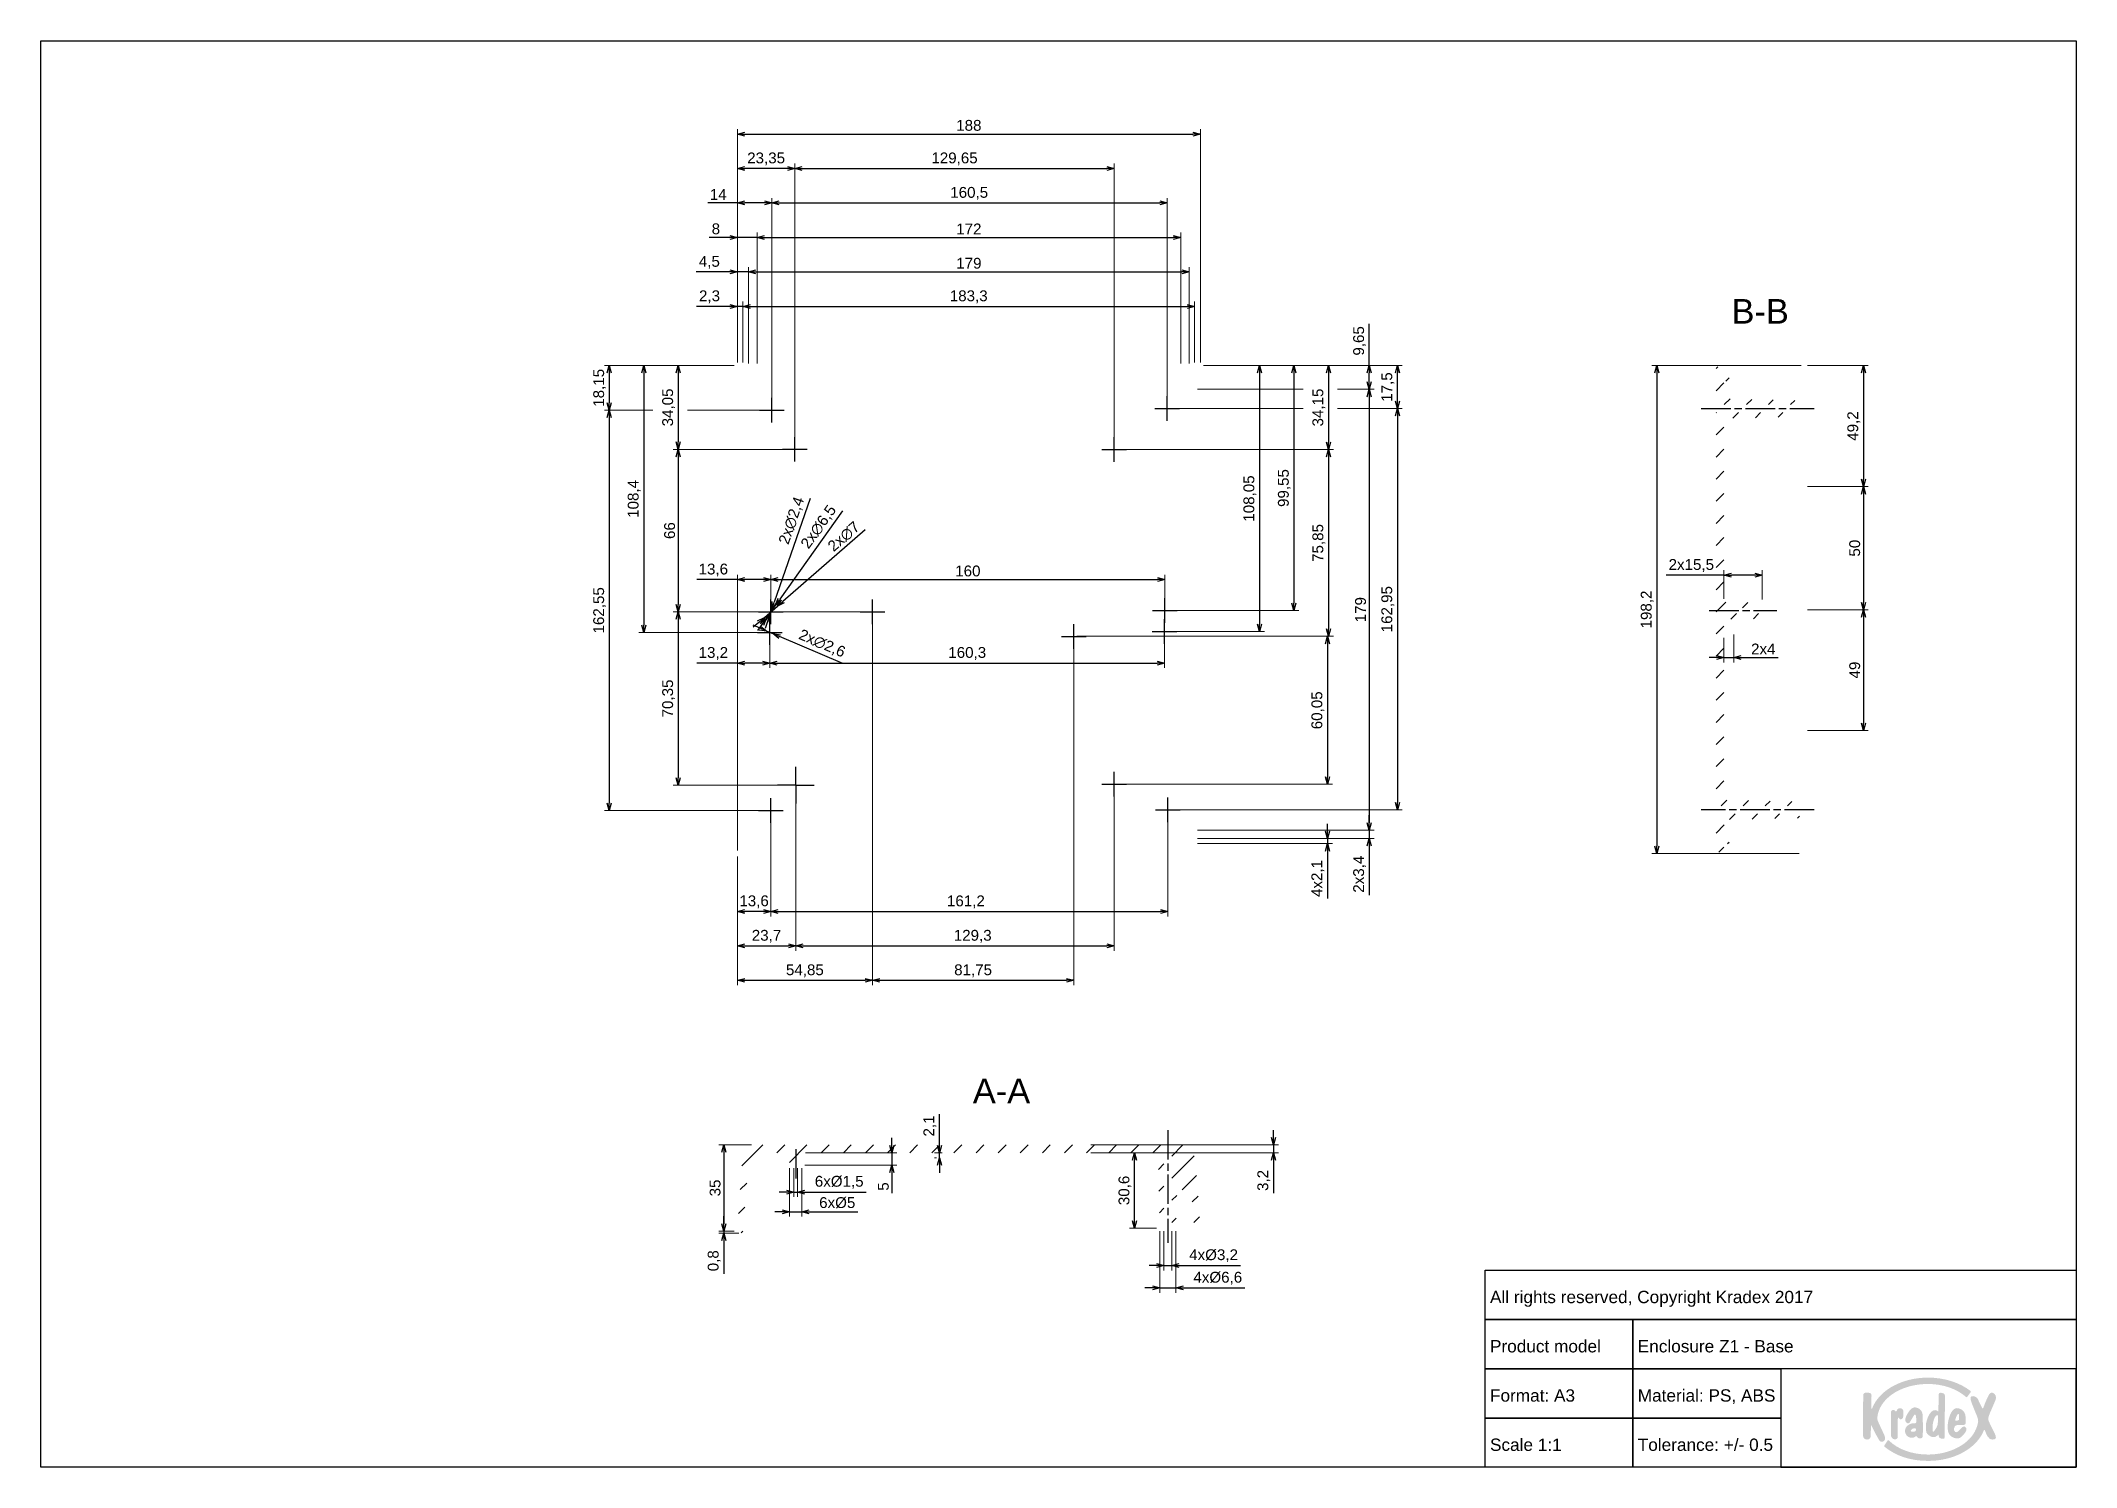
# Paper-space layout 'Base' of a CAD drawing. Header units: millimetres. Extents: x 0 to 413, y 1 to 290.
import ezdxf

# ---------------------------------------------------------------- set-up
doc = ezdxf.new("R2010")
doc.units = ezdxf.units.MM
doc.linetypes.add('AM_ISO08W050x2', pattern=[9, 6, -0.75, 1.5, -0.75])
doc.layers.add('MD_Annotation', color=7, linetype='Continuous', lineweight=25)
doc.layers.add('MD_Hatching', color=7, linetype='Continuous', lineweight=25)
doc.layers.add('Tabelka', color=7, linetype='Continuous')
doc.styles.get("Standard").update_dxf_attribs({"font": 'arial.ttf'})
doc.dimstyles.new('ISO-25', dxfattribs={"dimtxt": 2.2, "dimasz": 1.5, "dimexe": 1, "dimexo": 0.625, "dimtad": 1, "dimrnd": 0.05, "dimtxsty": 'Standard', "dimblk": 'OPEN30', "dimcen": 2.5, "dimadec": 0, "dimazin": 0, "dimtfac": 1, "dimtmove": 0, "dimatfit": 3, "dimfxl": 1, "dimlwe": 18, "dimarcsym": 0})

psp = doc.layouts.new('Base')

# ---------------------------------------------------------------- texts
at = {"insert": (293.4761, 40.5211), "char_height": 2.5, "attachment_point": 1}
psp.add_mtext_dynamic_manual_height_columns('\\P All rights reserved, Copyright Kradex 2017', width=120, gutter_width=12.5, heights=[0], dxfattribs=at)
at = {"layer": 'MD_Annotation', "color": 7, "char_height": 5, "attachment_point": 8}
for s, insert, width in [('B-B', (349.301, 232.7482), 14.290587), ('A-A', (195.2778, 74.444), 13.260573)]:
    psp.add_mtext(s, dxfattribs=dict(at, insert=insert, width=width))
at = {"layer": 'Tabelka', "char_height": 2.5, "attachment_point": 1}
for s, width, heights, insert in [('\\pi15;\\P\\pi0; Product model', 30, [9.9622], (293.4761, 30.5211)), ('\\P Enclosure Z1 - Base ', 90, [0], (323.4761, 30.5211)), ('\\P Format: A3', 30, [0], (293.4761, 20.5211)), ('\\P Material: PS, ABS', 30, [0], (323.4761, 20.5211)), ('\\P Scale 1:1', 30, [0], (293.4761, 10.5211)), ('\\P Tolerance: +/- 0.5', 30, [0], (323.4761, 10.5211))]:
    psp.add_mtext_dynamic_manual_height_columns(s, width=width, gutter_width=12.5, heights=heights, dxfattribs=dict(at, insert=insert))

# ---------------------------------------------------------------- blocks, each defined once
blk = doc.blocks.new('_Open30')
at = {"color": 0, "linetype": 'ByBlock', "lineweight": -2}
for p, q in [((-1, 0.27), (0, 0)), ((0, 0), (-1, -0.27)), ((0, 0), (-1, 0))]:
    blk.add_line(p, q, dxfattribs=at)
blk = doc.blocks.new('*D69')
at = {"layer": 'Defpoints', "color": 0, "transparency": 16777216}
for p in [(235.65, 271.24), (141.65, 224.25), (235.65, 224.25)]:
    blk.add_point(p, dxfattribs=at)
at = {"layer": 'MD_Annotation', "color": 0, "lineweight": 18, "transparency": 16777216}
for p, q in [((141.65, 224.87), (141.65, 272.24)), ((235.65, 224.87), (235.65, 272.24))]:
    blk.add_line(p, q, dxfattribs=at)
at = {"layer": 'MD_Annotation', "color": 0, "lineweight": -2, "transparency": 16777216}
blk.add_line((143.15, 271.24), (234.15, 271.24), dxfattribs=at)
at = {"layer": 'MD_Annotation', "color": 0, "lineweight": -2, "transparency": 16777216, "xscale": 1.5, "yscale": 1.5, "zscale": 1.5, "rotation": 180}
blk.add_blockref('_Open30', (141.65, 271.24), dxfattribs=at)
at = {"layer": 'MD_Annotation', "color": 0, "lineweight": -2, "transparency": 16777216, "xscale": 1.5, "yscale": 1.5, "zscale": 1.5}
blk.add_blockref('_Open30', (235.65, 271.24), dxfattribs=at)
at = {"layer": 'MD_Annotation', "color": 0, "transparency": 16777216, "insert": (188.65, 272.99), "char_height": 2.2, "attachment_point": 5}
blk.add_mtext('188', dxfattribs=at)
blk = doc.blocks.new('*D70')
at = {"layer": 'Defpoints', "color": 0, "transparency": 16777216}
for p in [(142.79, 236.24), (141.65, 224.25), (142.79, 224.24)]:
    blk.add_point(p, dxfattribs=at)
at = {"layer": 'MD_Annotation', "color": 0, "lineweight": -2, "transparency": 16777216}
for p, q in [((140.15, 236.24), (133.35, 236.24)), ((142.79, 236.24), (141.65, 236.24)), ((144.29, 236.24), (145.79, 236.24))]:
    blk.add_line(p, q, dxfattribs=at)
at = {"layer": 'MD_Annotation', "color": 0, "lineweight": 18, "transparency": 16777216}
for p, q in [((141.65, 224.87), (141.65, 237.24)), ((142.79, 224.87), (142.79, 237.24))]:
    blk.add_line(p, q, dxfattribs=at)
at = {"layer": 'MD_Annotation', "color": 0, "lineweight": -2, "transparency": 16777216, "xscale": 1.5, "yscale": 1.5, "zscale": 1.5}
blk.add_blockref('_Open30', (141.65, 236.24), dxfattribs=at)
at = {"layer": 'MD_Annotation', "color": 0, "lineweight": -2, "transparency": 16777216, "xscale": 1.5, "yscale": 1.5, "zscale": 1.5, "rotation": 180}
blk.add_blockref('_Open30', (142.79, 236.24), dxfattribs=at)
at = {"layer": 'MD_Annotation', "color": 0, "transparency": 16777216, "insert": (136, 238.19), "char_height": 2.2, "attachment_point": 5}
blk.add_mtext('2,3', dxfattribs=at)
blk = doc.blocks.new('*D71')
at = {"layer": 'Defpoints', "color": 0, "transparency": 16777216}
for p in [(234.45, 236.24), (142.79, 224.24), (234.45, 224.25)]:
    blk.add_point(p, dxfattribs=at)
at = {"layer": 'MD_Annotation', "color": 0, "lineweight": 18, "transparency": 16777216}
for p, q in [((142.79, 224.87), (142.79, 237.24)), ((234.45, 224.87), (234.45, 237.24))]:
    blk.add_line(p, q, dxfattribs=at)
at = {"layer": 'MD_Annotation', "color": 0, "lineweight": -2, "transparency": 16777216}
blk.add_line((144.29, 236.24), (232.95, 236.24), dxfattribs=at)
at = {"layer": 'MD_Annotation', "color": 0, "lineweight": -2, "transparency": 16777216, "xscale": 1.5, "yscale": 1.5, "zscale": 1.5, "rotation": 180}
blk.add_blockref('_Open30', (142.79, 236.24), dxfattribs=at)
at = {"layer": 'MD_Annotation', "color": 0, "lineweight": -2, "transparency": 16777216, "xscale": 1.5, "yscale": 1.5, "zscale": 1.5}
blk.add_blockref('_Open30', (234.45, 236.24), dxfattribs=at)
at = {"layer": 'MD_Annotation', "color": 0, "transparency": 16777216, "insert": (188.62, 238.19), "char_height": 2.2, "attachment_point": 5}
blk.add_mtext('183,3', dxfattribs=at)
blk = doc.blocks.new('*D72')
at = {"layer": 'Defpoints', "color": 0, "transparency": 16777216}
for p in [(141.65, 243.24), (141.65, 224.25), (143.9, 224.03)]:
    blk.add_point(p, dxfattribs=at)
at = {"layer": 'MD_Annotation', "color": 0, "lineweight": 18, "transparency": 16777216}
for p, q in [((141.65, 224.87), (141.65, 244.24)), ((143.9, 224.66), (143.9, 244.24))]:
    blk.add_line(p, q, dxfattribs=at)
at = {"layer": 'MD_Annotation', "color": 0, "lineweight": -2, "transparency": 16777216}
for p, q in [((140.15, 243.24), (133.29, 243.24)), ((143.9, 243.24), (141.65, 243.24)), ((145.4, 243.24), (146.9, 243.24))]:
    blk.add_line(p, q, dxfattribs=at)
at = {"layer": 'MD_Annotation', "color": 0, "lineweight": -2, "transparency": 16777216, "xscale": 1.5, "yscale": 1.5, "zscale": 1.5}
blk.add_blockref('_Open30', (141.65, 243.24), dxfattribs=at)
at = {"layer": 'MD_Annotation', "color": 0, "lineweight": -2, "transparency": 16777216, "xscale": 1.5, "yscale": 1.5, "zscale": 1.5, "rotation": 180}
blk.add_blockref('_Open30', (143.9, 243.24), dxfattribs=at)
at = {"layer": 'MD_Annotation', "color": 0, "transparency": 16777216, "insert": (135.97, 245.18), "char_height": 2.2, "attachment_point": 5}
blk.add_mtext('4,5', dxfattribs=at)
blk = doc.blocks.new('*D73')
at = {"layer": 'Defpoints', "color": 0, "transparency": 16777216}
for p in [(233.4, 243.24), (143.9, 224.03), (233.4, 224.03)]:
    blk.add_point(p, dxfattribs=at)
at = {"layer": 'MD_Annotation', "color": 0, "lineweight": 18, "transparency": 16777216}
for p, q in [((143.9, 224.66), (143.9, 244.24)), ((233.4, 224.66), (233.4, 244.24))]:
    blk.add_line(p, q, dxfattribs=at)
at = {"layer": 'MD_Annotation', "color": 0, "lineweight": -2, "transparency": 16777216}
blk.add_line((145.4, 243.24), (231.9, 243.24), dxfattribs=at)
at = {"layer": 'MD_Annotation', "color": 0, "lineweight": -2, "transparency": 16777216, "xscale": 1.5, "yscale": 1.5, "zscale": 1.5, "rotation": 180}
blk.add_blockref('_Open30', (143.9, 243.24), dxfattribs=at)
at = {"layer": 'MD_Annotation', "color": 0, "lineweight": -2, "transparency": 16777216, "xscale": 1.5, "yscale": 1.5, "zscale": 1.5}
blk.add_blockref('_Open30', (233.4, 243.24), dxfattribs=at)
at = {"layer": 'MD_Annotation', "color": 0, "transparency": 16777216, "insert": (188.65, 244.99), "char_height": 2.2, "attachment_point": 5}
blk.add_mtext('179', dxfattribs=at)
blk = doc.blocks.new('*D74')
at = {"layer": 'Defpoints', "color": 0, "transparency": 16777216}
for p in [(145.65, 250.24), (141.65, 224.25), (145.65, 224)]:
    blk.add_point(p, dxfattribs=at)
at = {"layer": 'MD_Annotation', "color": 0, "lineweight": -2, "transparency": 16777216}
for p, q in [((140.15, 250.24), (135.95, 250.24)), ((145.65, 250.24), (141.65, 250.24)), ((147.15, 250.24), (148.65, 250.24))]:
    blk.add_line(p, q, dxfattribs=at)
at = {"layer": 'MD_Annotation', "color": 0, "lineweight": 18, "transparency": 16777216}
for p, q in [((141.65, 224.87), (141.65, 251.24)), ((145.65, 224.63), (145.65, 251.24))]:
    blk.add_line(p, q, dxfattribs=at)
at = {"layer": 'MD_Annotation', "color": 0, "lineweight": -2, "transparency": 16777216, "xscale": 1.5, "yscale": 1.5, "zscale": 1.5}
blk.add_blockref('_Open30', (141.65, 250.24), dxfattribs=at)
at = {"layer": 'MD_Annotation', "color": 0, "lineweight": -2, "transparency": 16777216, "xscale": 1.5, "yscale": 1.5, "zscale": 1.5, "rotation": 180}
blk.add_blockref('_Open30', (145.65, 250.24), dxfattribs=at)
at = {"layer": 'MD_Annotation', "color": 0, "transparency": 16777216, "insert": (137.3, 251.99), "char_height": 2.2, "attachment_point": 5}
blk.add_mtext('8', dxfattribs=at)
blk = doc.blocks.new('*D75')
at = {"layer": 'Defpoints', "color": 0, "transparency": 16777216}
for p in [(231.65, 250.24), (145.65, 224), (231.65, 224)]:
    blk.add_point(p, dxfattribs=at)
at = {"layer": 'MD_Annotation', "color": 0, "lineweight": 18, "transparency": 16777216}
for p, q in [((145.65, 224.63), (145.65, 251.24)), ((231.65, 224.63), (231.65, 251.24))]:
    blk.add_line(p, q, dxfattribs=at)
at = {"layer": 'MD_Annotation', "color": 0, "lineweight": -2, "transparency": 16777216}
blk.add_line((147.15, 250.24), (230.15, 250.24), dxfattribs=at)
at = {"layer": 'MD_Annotation', "color": 0, "lineweight": -2, "transparency": 16777216, "xscale": 1.5, "yscale": 1.5, "zscale": 1.5, "rotation": 180}
blk.add_blockref('_Open30', (145.65, 250.24), dxfattribs=at)
at = {"layer": 'MD_Annotation', "color": 0, "lineweight": -2, "transparency": 16777216, "xscale": 1.5, "yscale": 1.5, "zscale": 1.5}
blk.add_blockref('_Open30', (231.65, 250.24), dxfattribs=at)
at = {"layer": 'MD_Annotation', "color": 0, "transparency": 16777216, "insert": (188.65, 251.97), "char_height": 2.2, "attachment_point": 5}
blk.add_mtext('172', dxfattribs=at)
blk = doc.blocks.new('*D76')
at = {"layer": 'Defpoints', "color": 0, "transparency": 16777216}
for p in [(141.65, 224.25), (115.65, 215.17), (148.65, 215.17)]:
    blk.add_point(p, dxfattribs=at)
at = {"layer": 'MD_Annotation', "color": 0, "lineweight": 18, "transparency": 16777216}
for p, q in [((141.02, 224.25), (114.65, 224.25)), ((124.5, 215.17), (114.65, 215.17)), ((148.02, 215.17), (131.52, 215.17))]:
    blk.add_line(p, q, dxfattribs=at)
at = {"layer": 'MD_Annotation', "color": 0, "lineweight": -2, "transparency": 16777216}
blk.add_line((115.65, 222.75), (115.65, 216.67), dxfattribs=at)
at = {"layer": 'MD_Annotation', "color": 0, "lineweight": -2, "transparency": 16777216, "xscale": 1.5, "yscale": 1.5, "zscale": 1.5}
for p, rotation in [((115.65, 224.25), 90), ((115.65, 215.17), 270)]:
    blk.add_blockref('_Open30', p, dxfattribs=dict(at, rotation=rotation))
at = {"layer": 'MD_Annotation', "color": 0, "transparency": 16777216, "insert": (113.7, 219.71), "char_height": 2.2, "attachment_point": 5, "rotation": 90}
blk.add_mtext('18,15', dxfattribs=at)
blk = doc.blocks.new('*D78')
at = {"layer": 'Defpoints', "color": 0, "transparency": 16777216}
for p in [(141.65, 257.24), (141.65, 224.25), (148.65, 215.17)]:
    blk.add_point(p, dxfattribs=at)
at = {"layer": 'MD_Annotation', "color": 0, "lineweight": -2, "transparency": 16777216}
for p, q in [((141.65, 257.24), (135.66, 257.24)), ((147.15, 257.24), (143.15, 257.24))]:
    blk.add_line(p, q, dxfattribs=at)
at = {"layer": 'MD_Annotation', "color": 0, "lineweight": 18, "transparency": 16777216}
for p, q in [((141.65, 224.87), (141.65, 258.24)), ((148.65, 215.8), (148.65, 258.24))]:
    blk.add_line(p, q, dxfattribs=at)
at = {"layer": 'MD_Annotation', "color": 0, "lineweight": -2, "transparency": 16777216, "xscale": 1.5, "yscale": 1.5, "zscale": 1.5, "rotation": 180}
blk.add_blockref('_Open30', (141.65, 257.24), dxfattribs=at)
at = {"layer": 'MD_Annotation', "color": 0, "lineweight": -2, "transparency": 16777216, "xscale": 1.5, "yscale": 1.5, "zscale": 1.5}
blk.add_blockref('_Open30', (148.65, 257.24), dxfattribs=at)
at = {"layer": 'MD_Annotation', "color": 0, "transparency": 16777216, "insert": (137.76, 258.97), "char_height": 2.2, "attachment_point": 5}
blk.add_mtext('14', dxfattribs=at)
blk = doc.blocks.new('*D79')
at = {"layer": 'Defpoints', "color": 0, "transparency": 16777216}
for p in [(228.9, 257.24), (148.65, 215.17), (228.9, 215.5)]:
    blk.add_point(p, dxfattribs=at)
at = {"layer": 'MD_Annotation', "color": 0, "lineweight": 18, "transparency": 16777216}
for p, q in [((148.65, 215.8), (148.65, 258.24)), ((228.9, 216.12), (228.9, 258.24))]:
    blk.add_line(p, q, dxfattribs=at)
at = {"layer": 'MD_Annotation', "color": 0, "lineweight": -2, "transparency": 16777216}
blk.add_line((150.15, 257.24), (227.4, 257.24), dxfattribs=at)
at = {"layer": 'MD_Annotation', "color": 0, "lineweight": -2, "transparency": 16777216, "xscale": 1.5, "yscale": 1.5, "zscale": 1.5, "rotation": 180}
blk.add_blockref('_Open30', (148.65, 257.24), dxfattribs=at)
at = {"layer": 'MD_Annotation', "color": 0, "lineweight": -2, "transparency": 16777216, "xscale": 1.5, "yscale": 1.5, "zscale": 1.5}
blk.add_blockref('_Open30', (228.9, 257.24), dxfattribs=at)
at = {"layer": 'MD_Annotation', "color": 0, "transparency": 16777216, "insert": (188.72, 259.19), "char_height": 2.2, "attachment_point": 5}
blk.add_mtext('160,5', dxfattribs=at)
blk = doc.blocks.new('*D80')
at = {"layer": 'Defpoints', "color": 0, "transparency": 16777216}
for p in [(235.65, 224.25), (275.65, 224.25), (228.9, 215.5)]:
    blk.add_point(p, dxfattribs=at)
at = {"layer": 'MD_Annotation', "color": 0, "lineweight": 18, "transparency": 16777216}
for p, q in [((236.27, 224.25), (276.65, 224.25)), ((229.52, 215.5), (256.5, 215.5)), ((263.52, 215.5), (276.65, 215.5))]:
    blk.add_line(p, q, dxfattribs=at)
at = {"layer": 'MD_Annotation', "color": 0, "lineweight": -2, "transparency": 16777216}
blk.add_line((275.65, 217), (275.65, 222.75), dxfattribs=at)
at = {"layer": 'MD_Annotation', "color": 0, "lineweight": -2, "transparency": 16777216, "xscale": 1.5, "yscale": 1.5, "zscale": 1.5}
for p, rotation in [((275.65, 224.25), 90), ((275.65, 215.5), 270)]:
    blk.add_blockref('_Open30', p, dxfattribs=dict(at, rotation=rotation))
at = {"layer": 'MD_Annotation', "color": 0, "transparency": 16777216, "insert": (273.7, 219.87), "char_height": 2.2, "attachment_point": 5, "rotation": 90}
blk.add_mtext('17,5', dxfattribs=at)
blk = doc.blocks.new('*D81')
at = {"layer": 'Defpoints', "color": 0, "transparency": 16777216}
for p in [(228.9, 215.5), (229.05, 134.02), (275.65, 134.02)]:
    blk.add_point(p, dxfattribs=at)
at = {"layer": 'MD_Annotation', "color": 0, "lineweight": 18, "transparency": 16777216}
for p, q in [((229.52, 215.5), (256.5, 215.5)), ((263.52, 215.5), (276.65, 215.5)), ((229.67, 134.02), (276.65, 134.02))]:
    blk.add_line(p, q, dxfattribs=at)
at = {"layer": 'MD_Annotation', "color": 0, "lineweight": -2, "transparency": 16777216}
blk.add_line((275.65, 214), (275.65, 135.52), dxfattribs=at)
at = {"layer": 'MD_Annotation', "color": 0, "lineweight": -2, "transparency": 16777216, "xscale": 1.5, "yscale": 1.5, "zscale": 1.5}
for p, rotation in [((275.65, 215.5), 90), ((275.65, 134.02), 270)]:
    blk.add_blockref('_Open30', p, dxfattribs=dict(at, rotation=rotation))
at = {"layer": 'MD_Annotation', "color": 0, "transparency": 16777216, "insert": (273.7, 174.76), "char_height": 2.2, "attachment_point": 5, "rotation": 90}
blk.add_mtext('162,95', dxfattribs=at)
blk = doc.blocks.new('*D86')
at = {"layer": 'Defpoints', "color": 0, "transparency": 16777216}
for p in [(148.45, 133.9), (229.05, 134.02), (229.05, 113.38)]:
    blk.add_point(p, dxfattribs=at)
at = {"layer": 'MD_Annotation', "color": 0, "lineweight": 18, "transparency": 16777216}
for p, q in [((148.45, 133.27), (148.45, 112.38)), ((229.05, 133.4), (229.05, 112.38))]:
    blk.add_line(p, q, dxfattribs=at)
at = {"layer": 'MD_Annotation', "color": 0, "lineweight": -2, "transparency": 16777216}
blk.add_line((149.95, 113.38), (227.55, 113.38), dxfattribs=at)
at = {"layer": 'MD_Annotation', "color": 0, "lineweight": -2, "transparency": 16777216, "xscale": 1.5, "yscale": 1.5, "zscale": 1.5, "rotation": 180}
blk.add_blockref('_Open30', (148.45, 113.38), dxfattribs=at)
at = {"layer": 'MD_Annotation', "color": 0, "lineweight": -2, "transparency": 16777216, "xscale": 1.5, "yscale": 1.5, "zscale": 1.5}
blk.add_blockref('_Open30', (229.05, 113.38), dxfattribs=at)
at = {"layer": 'MD_Annotation', "color": 0, "transparency": 16777216, "insert": (188.05, 115.33), "char_height": 2.2, "attachment_point": 5}
blk.add_mtext('161,2', dxfattribs=at)
blk = doc.blocks.new('*D92')
at = {"layer": 'Defpoints', "color": 0, "transparency": 16777216}
for p in [(141.65, 224.25), (129.65, 207.22), (153.32, 207.22)]:
    blk.add_point(p, dxfattribs=at)
at = {"layer": 'MD_Annotation', "color": 0, "lineweight": 18, "transparency": 16777216}
for p, q in [((141.02, 224.25), (128.65, 224.25)), ((152.7, 207.22), (128.65, 207.22))]:
    blk.add_line(p, q, dxfattribs=at)
at = {"layer": 'MD_Annotation', "color": 0, "lineweight": -2, "transparency": 16777216}
blk.add_line((129.65, 222.75), (129.65, 208.72), dxfattribs=at)
at = {"layer": 'MD_Annotation', "color": 0, "lineweight": -2, "transparency": 16777216, "xscale": 1.5, "yscale": 1.5, "zscale": 1.5}
for p, rotation in [((129.65, 224.25), 90), ((129.65, 207.22), 270)]:
    blk.add_blockref('_Open30', p, dxfattribs=dict(at, rotation=rotation))
at = {"layer": 'MD_Annotation', "color": 0, "transparency": 16777216, "insert": (127.7, 215.73), "char_height": 2.2, "attachment_point": 5, "rotation": 90}
blk.add_mtext('34,05', dxfattribs=at)
blk = doc.blocks.new('*D93')
at = {"layer": 'Defpoints', "color": 0, "transparency": 16777216}
for p in [(153.32, 207.22), (129.65, 174.22), (169.07, 174.22)]:
    blk.add_point(p, dxfattribs=at)
at = {"layer": 'MD_Annotation', "color": 0, "lineweight": 18, "transparency": 16777216}
for p, q in [((152.7, 207.22), (128.65, 207.22)), ((168.45, 174.22), (128.65, 174.22))]:
    blk.add_line(p, q, dxfattribs=at)
at = {"layer": 'MD_Annotation', "color": 0, "lineweight": -2, "transparency": 16777216}
blk.add_line((129.65, 205.72), (129.65, 175.72), dxfattribs=at)
at = {"layer": 'MD_Annotation', "color": 0, "lineweight": -2, "transparency": 16777216, "xscale": 1.5, "yscale": 1.5, "zscale": 1.5}
for p, rotation in [((129.65, 207.22), 90), ((129.65, 174.22), 270)]:
    blk.add_blockref('_Open30', p, dxfattribs=dict(at, rotation=rotation))
at = {"layer": 'MD_Annotation', "color": 0, "transparency": 16777216, "insert": (127.9, 190.72), "char_height": 2.2, "attachment_point": 5, "rotation": 90}
blk.add_mtext('66', dxfattribs=at)
blk = doc.blocks.new('*D94')
at = {"layer": 'Defpoints', "color": 0, "transparency": 16777216}
for p in [(169.07, 174.22), (129.65, 139.05), (153.5, 139.05)]:
    blk.add_point(p, dxfattribs=at)
at = {"layer": 'MD_Annotation', "color": 0, "lineweight": 18, "transparency": 16777216}
for p, q in [((168.45, 174.22), (128.65, 174.22)), ((152.87, 139.05), (128.65, 139.05))]:
    blk.add_line(p, q, dxfattribs=at)
at = {"layer": 'MD_Annotation', "color": 0, "lineweight": -2, "transparency": 16777216}
blk.add_line((129.65, 172.72), (129.65, 140.55), dxfattribs=at)
at = {"layer": 'MD_Annotation', "color": 0, "lineweight": -2, "transparency": 16777216, "xscale": 1.5, "yscale": 1.5, "zscale": 1.5}
for p, rotation in [((129.65, 174.22), 90), ((129.65, 139.05), 270)]:
    blk.add_blockref('_Open30', p, dxfattribs=dict(at, rotation=rotation))
at = {"layer": 'MD_Annotation', "color": 0, "transparency": 16777216, "insert": (127.7, 156.63), "char_height": 2.2, "attachment_point": 5, "rotation": 90}
blk.add_mtext('70,35', dxfattribs=at)
blk = doc.blocks.new('*D95')
at = {"layer": 'Defpoints', "color": 0, "transparency": 16777216}
for p in [(235.65, 224.25), (218.15, 207.17), (261.65, 207.17)]:
    blk.add_point(p, dxfattribs=at)
at = {"layer": 'MD_Annotation', "color": 0, "lineweight": 18, "transparency": 16777216}
for p, q in [((236.27, 224.25), (262.65, 224.25)), ((218.77, 207.17), (262.65, 207.17))]:
    blk.add_line(p, q, dxfattribs=at)
at = {"layer": 'MD_Annotation', "color": 0, "lineweight": -2, "transparency": 16777216}
blk.add_line((261.65, 222.75), (261.65, 208.67), dxfattribs=at)
at = {"layer": 'MD_Annotation', "color": 0, "lineweight": -2, "transparency": 16777216, "xscale": 1.5, "yscale": 1.5, "zscale": 1.5}
for p, rotation in [((261.65, 224.25), 90), ((261.65, 207.17), 270)]:
    blk.add_blockref('_Open30', p, dxfattribs=dict(at, rotation=rotation))
at = {"layer": 'MD_Annotation', "color": 0, "transparency": 16777216, "insert": (259.7, 215.71), "char_height": 2.2, "attachment_point": 5, "rotation": 90}
blk.add_mtext('34,15', dxfattribs=at)
blk = doc.blocks.new('*D96')
at = {"layer": 'Defpoints', "color": 0, "transparency": 16777216}
for p in [(218.15, 207.17), (209.95, 169.25), (261.65, 169.25)]:
    blk.add_point(p, dxfattribs=at)
at = {"layer": 'MD_Annotation', "color": 0, "lineweight": 18, "transparency": 16777216}
for p, q in [((218.77, 207.17), (262.65, 207.17)), ((210.57, 169.25), (262.65, 169.25))]:
    blk.add_line(p, q, dxfattribs=at)
at = {"layer": 'MD_Annotation', "color": 0, "lineweight": -2, "transparency": 16777216}
blk.add_line((261.65, 205.67), (261.65, 170.75), dxfattribs=at)
at = {"layer": 'MD_Annotation', "color": 0, "lineweight": -2, "transparency": 16777216, "xscale": 1.5, "yscale": 1.5, "zscale": 1.5}
for p, rotation in [((261.65, 207.17), 90), ((261.65, 169.25), 270)]:
    blk.add_blockref('_Open30', p, dxfattribs=dict(at, rotation=rotation))
at = {"layer": 'MD_Annotation', "color": 0, "transparency": 16777216, "insert": (259.7, 188.21), "char_height": 2.2, "attachment_point": 5, "rotation": 90}
blk.add_mtext('75,85', dxfattribs=at)
blk = doc.blocks.new('*D97')
at = {"layer": 'Defpoints', "color": 0, "transparency": 16777216}
for p in [(209.95, 169.25), (218.15, 139.22), (261.45, 139.22)]:
    blk.add_point(p, dxfattribs=at)
at = {"layer": 'MD_Annotation', "color": 0, "lineweight": 18, "transparency": 16777216}
for p, q in [((210.57, 169.25), (262.45, 169.25)), ((218.77, 139.22), (262.45, 139.22))]:
    blk.add_line(p, q, dxfattribs=at)
at = {"layer": 'MD_Annotation', "color": 0, "lineweight": -2, "transparency": 16777216}
blk.add_line((261.45, 167.75), (261.45, 140.72), dxfattribs=at)
at = {"layer": 'MD_Annotation', "color": 0, "lineweight": -2, "transparency": 16777216, "xscale": 1.5, "yscale": 1.5, "zscale": 1.5}
for p, rotation in [((261.45, 169.25), 90), ((261.45, 139.22), 270)]:
    blk.add_blockref('_Open30', p, dxfattribs=dict(at, rotation=rotation))
at = {"layer": 'MD_Annotation', "color": 0, "transparency": 16777216, "insert": (259.5, 154.23), "char_height": 2.2, "attachment_point": 5, "rotation": 90}
blk.add_mtext('60,05', dxfattribs=at)
blk = doc.blocks.new('*D98')
at = {"layer": 'Defpoints', "color": 0, "transparency": 16777216}
for p in [(141.65, 264.24), (141.65, 224.25), (153.32, 207.22)]:
    blk.add_point(p, dxfattribs=at)
at = {"layer": 'MD_Annotation', "color": 0, "lineweight": 18, "transparency": 16777216}
for p, q in [((141.65, 224.87), (141.65, 265.24)), ((153.32, 207.85), (153.32, 265.24))]:
    blk.add_line(p, q, dxfattribs=at)
at = {"layer": 'MD_Annotation', "color": 0, "lineweight": -2, "transparency": 16777216}
blk.add_line((151.82, 264.24), (143.15, 264.24), dxfattribs=at)
at = {"layer": 'MD_Annotation', "color": 0, "lineweight": -2, "transparency": 16777216, "xscale": 1.5, "yscale": 1.5, "zscale": 1.5, "rotation": 180}
blk.add_blockref('_Open30', (141.65, 264.24), dxfattribs=at)
at = {"layer": 'MD_Annotation', "color": 0, "lineweight": -2, "transparency": 16777216, "xscale": 1.5, "yscale": 1.5, "zscale": 1.5}
blk.add_blockref('_Open30', (153.32, 264.24), dxfattribs=at)
at = {"layer": 'MD_Annotation', "color": 0, "transparency": 16777216, "insert": (147.49, 266.19), "char_height": 2.2, "attachment_point": 5}
blk.add_mtext('23,35', dxfattribs=at)
blk = doc.blocks.new('*D99')
at = {"layer": 'Defpoints', "color": 0, "transparency": 16777216}
for p in [(218.15, 264.24), (153.32, 207.22), (218.15, 207.17)]:
    blk.add_point(p, dxfattribs=at)
at = {"layer": 'MD_Annotation', "color": 0, "lineweight": 18, "transparency": 16777216}
for p, q in [((153.32, 207.85), (153.32, 265.24)), ((218.15, 207.8), (218.15, 265.24))]:
    blk.add_line(p, q, dxfattribs=at)
at = {"layer": 'MD_Annotation', "color": 0, "lineweight": -2, "transparency": 16777216}
blk.add_line((154.82, 264.24), (216.65, 264.24), dxfattribs=at)
at = {"layer": 'MD_Annotation', "color": 0, "lineweight": -2, "transparency": 16777216, "xscale": 1.5, "yscale": 1.5, "zscale": 1.5, "rotation": 180}
blk.add_blockref('_Open30', (153.32, 264.24), dxfattribs=at)
at = {"layer": 'MD_Annotation', "color": 0, "lineweight": -2, "transparency": 16777216, "xscale": 1.5, "yscale": 1.5, "zscale": 1.5}
blk.add_blockref('_Open30', (218.15, 264.24), dxfattribs=at)
at = {"layer": 'MD_Annotation', "color": 0, "transparency": 16777216, "insert": (185.74, 266.19), "char_height": 2.2, "attachment_point": 5}
blk.add_mtext('129,65', dxfattribs=at)
blk = doc.blocks.new('*D100')
at = {"layer": 'Defpoints', "color": 0, "transparency": 16777216}
for p in [(153.5, 139.05), (141.65, 125.15), (153.5, 106.4)]:
    blk.add_point(p, dxfattribs=at)
at = {"layer": 'MD_Annotation', "color": 0, "lineweight": 18, "transparency": 16777216}
for p, q in [((153.5, 138.42), (153.5, 105.4)), ((141.65, 124.52), (141.65, 105.4))]:
    blk.add_line(p, q, dxfattribs=at)
at = {"layer": 'MD_Annotation', "color": 0, "lineweight": -2, "transparency": 16777216}
blk.add_line((143.15, 106.4), (152, 106.4), dxfattribs=at)
at = {"layer": 'MD_Annotation', "color": 0, "lineweight": -2, "transparency": 16777216, "xscale": 1.5, "yscale": 1.5, "zscale": 1.5, "rotation": 180}
blk.add_blockref('_Open30', (141.65, 106.4), dxfattribs=at)
at = {"layer": 'MD_Annotation', "color": 0, "lineweight": -2, "transparency": 16777216, "xscale": 1.5, "yscale": 1.5, "zscale": 1.5}
blk.add_blockref('_Open30', (153.5, 106.4), dxfattribs=at)
at = {"layer": 'MD_Annotation', "color": 0, "transparency": 16777216, "insert": (147.57, 108.34), "char_height": 2.2, "attachment_point": 5}
blk.add_mtext('23,7', dxfattribs=at)
blk = doc.blocks.new('*D101')
at = {"layer": 'Defpoints', "color": 0, "transparency": 16777216}
for p in [(153.5, 139.05), (218.15, 139.22), (218.15, 106.4)]:
    blk.add_point(p, dxfattribs=at)
at = {"layer": 'MD_Annotation', "color": 0, "lineweight": 18, "transparency": 16777216}
for p, q in [((153.5, 138.42), (153.5, 105.4)), ((218.15, 138.6), (218.15, 105.4))]:
    blk.add_line(p, q, dxfattribs=at)
at = {"layer": 'MD_Annotation', "color": 0, "lineweight": -2, "transparency": 16777216}
blk.add_line((155, 106.4), (216.65, 106.4), dxfattribs=at)
at = {"layer": 'MD_Annotation', "color": 0, "lineweight": -2, "transparency": 16777216, "xscale": 1.5, "yscale": 1.5, "zscale": 1.5, "rotation": 180}
blk.add_blockref('_Open30', (153.5, 106.4), dxfattribs=at)
at = {"layer": 'MD_Annotation', "color": 0, "lineweight": -2, "transparency": 16777216, "xscale": 1.5, "yscale": 1.5, "zscale": 1.5}
blk.add_blockref('_Open30', (218.15, 106.4), dxfattribs=at)
at = {"layer": 'MD_Annotation', "color": 0, "transparency": 16777216, "insert": (189.43, 108.34), "char_height": 2.2, "attachment_point": 5}
blk.add_mtext('129,3', dxfattribs=at)
blk = doc.blocks.new('*D102')
at = {"layer": 'Defpoints', "color": 0, "transparency": 16777216}
for p in [(169.07, 174.22), (141.65, 125.15), (169.07, 99.4)]:
    blk.add_point(p, dxfattribs=at)
at = {"layer": 'MD_Annotation', "color": 0, "lineweight": 18, "transparency": 16777216}
for p, q in [((169.07, 173.6), (169.07, 98.4)), ((141.65, 124.52), (141.65, 98.4))]:
    blk.add_line(p, q, dxfattribs=at)
at = {"layer": 'MD_Annotation', "color": 0, "lineweight": -2, "transparency": 16777216}
blk.add_line((143.15, 99.4), (167.57, 99.4), dxfattribs=at)
at = {"layer": 'MD_Annotation', "color": 0, "lineweight": -2, "transparency": 16777216, "xscale": 1.5, "yscale": 1.5, "zscale": 1.5, "rotation": 180}
blk.add_blockref('_Open30', (141.65, 99.4), dxfattribs=at)
at = {"layer": 'MD_Annotation', "color": 0, "lineweight": -2, "transparency": 16777216, "xscale": 1.5, "yscale": 1.5, "zscale": 1.5}
blk.add_blockref('_Open30', (169.07, 99.4), dxfattribs=at)
at = {"layer": 'MD_Annotation', "color": 0, "transparency": 16777216, "insert": (155.36, 101.34), "char_height": 2.2, "attachment_point": 5}
blk.add_mtext('54,85', dxfattribs=at)
blk = doc.blocks.new('*D103')
at = {"layer": 'Defpoints', "color": 0, "transparency": 16777216}
for p in [(169.07, 174.22), (209.95, 169.25), (209.95, 99.4)]:
    blk.add_point(p, dxfattribs=at)
at = {"layer": 'MD_Annotation', "color": 0, "lineweight": 18, "transparency": 16777216}
for p, q in [((169.07, 173.6), (169.07, 98.4)), ((209.95, 168.62), (209.95, 98.4))]:
    blk.add_line(p, q, dxfattribs=at)
at = {"layer": 'MD_Annotation', "color": 0, "lineweight": -2, "transparency": 16777216}
blk.add_line((170.57, 99.4), (208.45, 99.4), dxfattribs=at)
at = {"layer": 'MD_Annotation', "color": 0, "lineweight": -2, "transparency": 16777216, "xscale": 1.5, "yscale": 1.5, "zscale": 1.5, "rotation": 180}
blk.add_blockref('_Open30', (169.07, 99.4), dxfattribs=at)
at = {"layer": 'MD_Annotation', "color": 0, "lineweight": -2, "transparency": 16777216, "xscale": 1.5, "yscale": 1.5, "zscale": 1.5}
blk.add_blockref('_Open30', (209.95, 99.4), dxfattribs=at)
at = {"layer": 'MD_Annotation', "color": 0, "transparency": 16777216, "insert": (189.51, 101.34), "char_height": 2.2, "attachment_point": 5}
blk.add_mtext('81,75', dxfattribs=at)
blk = doc.blocks.new('*D104')
at = {"layer": 'Defpoints', "color": 0, "transparency": 16777216}
for p in [(148.45, 180.76), (148.45, 174.22), (141.65, 125.15)]:
    blk.add_point(p, dxfattribs=at)
at = {"layer": 'MD_Annotation', "color": 0, "lineweight": -2, "transparency": 16777216}
for p, q in [((141.65, 180.76), (133.39, 180.76)), ((146.95, 180.76), (143.15, 180.76))]:
    blk.add_line(p, q, dxfattribs=at)
at = {"layer": 'MD_Annotation', "color": 0, "lineweight": 18, "transparency": 16777216}
for p, q in [((141.65, 125.77), (141.65, 181.76)), ((148.45, 174.85), (148.45, 181.76))]:
    blk.add_line(p, q, dxfattribs=at)
at = {"layer": 'MD_Annotation', "color": 0, "lineweight": -2, "transparency": 16777216, "xscale": 1.5, "yscale": 1.5, "zscale": 1.5, "rotation": 180}
blk.add_blockref('_Open30', (141.65, 180.76), dxfattribs=at)
at = {"layer": 'MD_Annotation', "color": 0, "lineweight": -2, "transparency": 16777216, "xscale": 1.5, "yscale": 1.5, "zscale": 1.5}
blk.add_blockref('_Open30', (148.45, 180.76), dxfattribs=at)
at = {"layer": 'MD_Annotation', "color": 0, "transparency": 16777216, "insert": (136.77, 182.71), "char_height": 2.2, "attachment_point": 5}
blk.add_mtext('13,6', dxfattribs=at)
blk = doc.blocks.new('*D105')
at = {"layer": 'Defpoints', "color": 0, "transparency": 16777216}
for p in [(148.25, 170.05), (148.25, 163.82), (141.65, 125.15)]:
    blk.add_point(p, dxfattribs=at)
at = {"layer": 'MD_Annotation', "color": 0, "lineweight": 18, "transparency": 16777216}
for p, q in [((148.25, 169.43), (148.25, 162.82)), ((141.65, 125.77), (141.65, 164.82))]:
    blk.add_line(p, q, dxfattribs=at)
at = {"layer": 'MD_Annotation', "color": 0, "lineweight": -2, "transparency": 16777216}
for p, q in [((141.65, 163.82), (133.41, 163.82)), ((146.75, 163.82), (143.15, 163.82))]:
    blk.add_line(p, q, dxfattribs=at)
at = {"layer": 'MD_Annotation', "color": 0, "lineweight": -2, "transparency": 16777216, "xscale": 1.5, "yscale": 1.5, "zscale": 1.5, "rotation": 180}
blk.add_blockref('_Open30', (141.65, 163.82), dxfattribs=at)
at = {"layer": 'MD_Annotation', "color": 0, "lineweight": -2, "transparency": 16777216, "xscale": 1.5, "yscale": 1.5, "zscale": 1.5}
blk.add_blockref('_Open30', (148.25, 163.82), dxfattribs=at)
at = {"layer": 'MD_Annotation', "color": 0, "transparency": 16777216, "insert": (136.78, 165.77), "char_height": 2.2, "attachment_point": 5}
blk.add_mtext('13,2', dxfattribs=at)
blk = doc.blocks.new('*D106')
at = {"layer": 'Defpoints', "color": 0, "transparency": 16777216}
for p in [(148.25, 170.05), (228.4, 170.22), (228.4, 163.82)]:
    blk.add_point(p, dxfattribs=at)
at = {"layer": 'MD_Annotation', "color": 0, "lineweight": 18, "transparency": 16777216}
for p, q in [((228.4, 169.6), (228.4, 162.82)), ((148.25, 169.43), (148.25, 162.82))]:
    blk.add_line(p, q, dxfattribs=at)
at = {"layer": 'MD_Annotation', "color": 0, "lineweight": -2, "transparency": 16777216}
blk.add_line((149.75, 163.82), (226.9, 163.82), dxfattribs=at)
at = {"layer": 'MD_Annotation', "color": 0, "lineweight": -2, "transparency": 16777216, "xscale": 1.5, "yscale": 1.5, "zscale": 1.5, "rotation": 180}
blk.add_blockref('_Open30', (148.25, 163.82), dxfattribs=at)
at = {"layer": 'MD_Annotation', "color": 0, "lineweight": -2, "transparency": 16777216, "xscale": 1.5, "yscale": 1.5, "zscale": 1.5}
blk.add_blockref('_Open30', (228.4, 163.82), dxfattribs=at)
at = {"layer": 'MD_Annotation', "color": 0, "transparency": 16777216, "insert": (188.32, 165.77), "char_height": 2.2, "attachment_point": 5}
blk.add_mtext('160,3', dxfattribs=at)
blk = doc.blocks.new('*D107')
at = {"layer": 'Defpoints', "color": 0, "transparency": 16777216}
for p in [(145.13, 65.99), (138.89, 48.49), (141.65, 48.49)]:
    blk.add_point(p, dxfattribs=at)
at = {"layer": 'MD_Annotation', "color": 0, "lineweight": 18, "transparency": 16777216}
for p, q in [((144.5, 65.99), (137.89, 65.99)), ((141.02, 48.49), (137.89, 48.49))]:
    blk.add_line(p, q, dxfattribs=at)
at = {"layer": 'MD_Annotation', "color": 0, "lineweight": -2, "transparency": 16777216}
blk.add_line((138.89, 64.49), (138.89, 49.99), dxfattribs=at)
at = {"layer": 'MD_Annotation', "color": 0, "lineweight": -2, "transparency": 16777216, "xscale": 1.5, "yscale": 1.5, "zscale": 1.5}
for p, rotation in [((138.89, 65.99), 90), ((138.89, 48.49), 270)]:
    blk.add_blockref('_Open30', p, dxfattribs=dict(at, rotation=rotation))
at = {"layer": 'MD_Annotation', "color": 0, "transparency": 16777216, "insert": (137.14, 57.24), "char_height": 2.2, "attachment_point": 5, "rotation": 90}
blk.add_mtext('35', dxfattribs=at)
blk = doc.blocks.new('*D108')
at = {"layer": 'Defpoints', "color": 0, "transparency": 16777216}
for p in [(138.89, 48.09), (141.65, 48.49), (142.55, 48.09)]:
    blk.add_point(p, dxfattribs=at)
at = {"layer": 'MD_Annotation', "color": 0, "lineweight": -2, "transparency": 16777216}
for p, q in [((138.89, 49.99), (138.89, 51.49)), ((138.89, 48.49), (138.89, 48.09)), ((138.89, 46.59), (138.89, 39.83))]:
    blk.add_line(p, q, dxfattribs=at)
at = {"layer": 'MD_Annotation', "color": 0, "lineweight": 18, "transparency": 16777216}
for p, q in [((141.02, 48.49), (137.89, 48.49)), ((141.92, 48.09), (137.89, 48.09))]:
    blk.add_line(p, q, dxfattribs=at)
at = {"layer": 'MD_Annotation', "color": 0, "lineweight": -2, "transparency": 16777216, "xscale": 1.5, "yscale": 1.5, "zscale": 1.5}
for p, rotation in [((138.89, 48.49), 270), ((138.89, 48.09), 90)]:
    blk.add_blockref('_Open30', p, dxfattribs=dict(at, rotation=rotation))
at = {"layer": 'MD_Annotation', "color": 0, "transparency": 16777216, "insert": (136.94, 42.46), "char_height": 2.2, "attachment_point": 5, "rotation": 90}
blk.add_mtext('0,8', dxfattribs=at)
blk = doc.blocks.new('*D109')
at = {"layer": 'Defpoints', "color": 0, "transparency": 16777216}
for p in [(228.25, 49.09), (229.85, 49.09), (229.85, 41.49)]:
    blk.add_point(p, dxfattribs=at)
at = {"layer": 'MD_Annotation', "color": 0, "lineweight": 18, "transparency": 16777216}
for p, q in [((228.25, 48.46), (228.25, 40.49)), ((229.85, 48.46), (229.85, 40.49))]:
    blk.add_line(p, q, dxfattribs=at)
at = {"layer": 'MD_Annotation', "color": 0, "lineweight": -2, "transparency": 16777216}
for p, q in [((226.75, 41.49), (225.25, 41.49)), ((228.25, 41.49), (229.85, 41.49)), ((231.35, 41.49), (243.81, 41.49))]:
    blk.add_line(p, q, dxfattribs=at)
at = {"layer": 'MD_Annotation', "color": 0, "lineweight": -2, "transparency": 16777216, "xscale": 1.5, "yscale": 1.5, "zscale": 1.5}
blk.add_blockref('_Open30', (228.25, 41.49), dxfattribs=at)
at = {"layer": 'MD_Annotation', "color": 0, "lineweight": -2, "transparency": 16777216, "xscale": 1.5, "yscale": 1.5, "zscale": 1.5, "rotation": 180}
blk.add_blockref('_Open30', (229.85, 41.49), dxfattribs=at)
at = {"layer": 'MD_Annotation', "color": 0, "transparency": 16777216, "insert": (238.33, 43.48), "char_height": 2.2, "attachment_point": 5}
blk.add_mtext('4x%%C3,2', dxfattribs=at)
blk = doc.blocks.new('*D110')
at = {"layer": 'Defpoints', "color": 0, "transparency": 16777216}
for p in [(227.4, 49.09), (230.7, 49.09), (230.7, 36.93)]:
    blk.add_point(p, dxfattribs=at)
at = {"layer": 'MD_Annotation', "color": 0, "lineweight": 18, "transparency": 16777216}
for p, q in [((227.4, 48.46), (227.4, 35.93)), ((230.7, 48.46), (230.7, 35.93))]:
    blk.add_line(p, q, dxfattribs=at)
at = {"layer": 'MD_Annotation', "color": 0, "lineweight": -2, "transparency": 16777216}
for p, q in [((225.9, 36.93), (224.4, 36.93)), ((227.4, 36.93), (230.7, 36.93)), ((232.2, 36.93), (244.68, 36.93))]:
    blk.add_line(p, q, dxfattribs=at)
at = {"layer": 'MD_Annotation', "color": 0, "lineweight": -2, "transparency": 16777216, "xscale": 1.5, "yscale": 1.5, "zscale": 1.5}
blk.add_blockref('_Open30', (227.4, 36.93), dxfattribs=at)
at = {"layer": 'MD_Annotation', "color": 0, "lineweight": -2, "transparency": 16777216, "xscale": 1.5, "yscale": 1.5, "zscale": 1.5, "rotation": 180}
blk.add_blockref('_Open30', (230.7, 36.93), dxfattribs=at)
at = {"layer": 'MD_Annotation', "color": 0, "transparency": 16777216, "insert": (239.19, 38.91), "char_height": 2.2, "attachment_point": 5}
blk.add_mtext('4x%%C6,6', dxfattribs=at)
blk = doc.blocks.new('*D111')
at = {"layer": 'Defpoints', "color": 0, "transparency": 16777216}
for p in [(154.87, 64.39), (154.75, 61.89), (173.04, 61.89)]:
    blk.add_point(p, dxfattribs=at)
at = {"layer": 'MD_Annotation', "color": 0, "lineweight": -2, "transparency": 16777216}
for p, q in [((173.04, 65.89), (173.04, 67.39)), ((173.04, 64.39), (173.04, 61.89)), ((173.04, 60.39), (173.04, 56.18))]:
    blk.add_line(p, q, dxfattribs=at)
at = {"layer": 'MD_Annotation', "color": 0, "lineweight": 18, "transparency": 16777216}
for p, q in [((155.5, 64.39), (174.04, 64.39)), ((155.37, 61.89), (174.04, 61.89))]:
    blk.add_line(p, q, dxfattribs=at)
at = {"layer": 'MD_Annotation', "color": 0, "lineweight": -2, "transparency": 16777216, "xscale": 1.5, "yscale": 1.5, "zscale": 1.5}
for p, rotation in [((173.04, 64.39), 270), ((173.04, 61.89), 90)]:
    blk.add_blockref('_Open30', p, dxfattribs=dict(at, rotation=rotation))
at = {"layer": 'MD_Annotation', "color": 0, "transparency": 16777216, "insert": (171.3, 57.53), "char_height": 2.2, "attachment_point": 5, "rotation": 90}
blk.add_mtext('5', dxfattribs=at)
blk = doc.blocks.new('*D112')
at = {"layer": 'Defpoints', "color": 0, "transparency": 16777216}
for p in [(152.25, 61.89), (154.75, 61.89), (154.75, 52.42)]:
    blk.add_point(p, dxfattribs=at)
at = {"layer": 'MD_Annotation', "color": 0, "lineweight": 18, "transparency": 16777216}
for p, q in [((152.25, 61.26), (152.25, 51.42)), ((154.75, 61.26), (154.75, 51.42))]:
    blk.add_line(p, q, dxfattribs=at)
at = {"layer": 'MD_Annotation', "color": 0, "lineweight": -2, "transparency": 16777216}
for p, q in [((150.75, 52.42), (149.25, 52.42)), ((152.25, 52.42), (154.75, 52.42)), ((156.25, 52.42), (166.1, 52.42))]:
    blk.add_line(p, q, dxfattribs=at)
at = {"layer": 'MD_Annotation', "color": 0, "lineweight": -2, "transparency": 16777216, "xscale": 1.5, "yscale": 1.5, "zscale": 1.5}
blk.add_blockref('_Open30', (152.25, 52.42), dxfattribs=at)
at = {"layer": 'MD_Annotation', "color": 0, "lineweight": -2, "transparency": 16777216, "xscale": 1.5, "yscale": 1.5, "zscale": 1.5, "rotation": 180}
blk.add_blockref('_Open30', (154.75, 52.42), dxfattribs=at)
at = {"layer": 'MD_Annotation', "color": 0, "transparency": 16777216, "insert": (161.93, 54.23), "char_height": 2.2, "attachment_point": 5}
blk.add_mtext('6x%%C5', dxfattribs=at)
blk = doc.blocks.new('*D113')
at = {"layer": 'Defpoints', "color": 0, "transparency": 16777216}
for p in [(153.12, 61.89), (153.87, 61.89), (153.87, 56.41)]:
    blk.add_point(p, dxfattribs=at)
at = {"layer": 'MD_Annotation', "color": 0, "lineweight": 18, "transparency": 16777216}
for p, q in [((153.12, 61.26), (153.12, 55.41)), ((153.87, 61.26), (153.87, 55.41))]:
    blk.add_line(p, q, dxfattribs=at)
at = {"layer": 'MD_Annotation', "color": 0, "lineweight": -2, "transparency": 16777216}
for p, q in [((151.62, 56.41), (150.12, 56.41)), ((153.12, 56.41), (153.87, 56.41)), ((155.37, 56.41), (167.79, 56.41))]:
    blk.add_line(p, q, dxfattribs=at)
at = {"layer": 'MD_Annotation', "color": 0, "lineweight": -2, "transparency": 16777216, "xscale": 1.5, "yscale": 1.5, "zscale": 1.5}
blk.add_blockref('_Open30', (153.12, 56.41), dxfattribs=at)
at = {"layer": 'MD_Annotation', "color": 0, "lineweight": -2, "transparency": 16777216, "xscale": 1.5, "yscale": 1.5, "zscale": 1.5, "rotation": 180}
blk.add_blockref('_Open30', (153.87, 56.41), dxfattribs=at)
at = {"layer": 'MD_Annotation', "color": 0, "transparency": 16777216, "insert": (162.33, 58.39), "char_height": 2.2, "attachment_point": 5}
blk.add_mtext('6x%%C1,5', dxfattribs=at)
blk = doc.blocks.new('*D114')
at = {"layer": 'Defpoints', "color": 0, "transparency": 16777216}
for p in [(222.28, 64.39), (227.05, 64.39), (227.4, 49.09)]:
    blk.add_point(p, dxfattribs=at)
at = {"layer": 'MD_Annotation', "color": 0, "lineweight": 18, "transparency": 16777216}
for p, q in [((226.42, 64.39), (221.28, 64.39)), ((226.77, 49.09), (221.28, 49.09))]:
    blk.add_line(p, q, dxfattribs=at)
at = {"layer": 'MD_Annotation', "color": 0, "lineweight": -2, "transparency": 16777216}
blk.add_line((222.28, 50.59), (222.28, 62.89), dxfattribs=at)
at = {"layer": 'MD_Annotation', "color": 0, "lineweight": -2, "transparency": 16777216, "xscale": 1.5, "yscale": 1.5, "zscale": 1.5}
for p, rotation in [((222.28, 64.39), 90), ((222.28, 49.09), 270)]:
    blk.add_blockref('_Open30', p, dxfattribs=dict(at, rotation=rotation))
at = {"layer": 'MD_Annotation', "color": 0, "transparency": 16777216, "insert": (220.34, 56.74), "char_height": 2.2, "attachment_point": 5, "rotation": 90}
blk.add_mtext('30,6', dxfattribs=at)
blk = doc.blocks.new('*D115')
at = {"layer": 'Defpoints', "color": 0, "transparency": 16777216}
for p in [(182.69, 64.39), (182.69, 63.34), (183.83, 64.39)]:
    blk.add_point(p, dxfattribs=at)
at = {"layer": 'MD_Annotation', "color": 0, "lineweight": -2, "transparency": 16777216}
for p, q in [((182.69, 65.89), (182.69, 72.25)), ((182.69, 63.34), (182.69, 64.39)), ((182.69, 61.84), (182.69, 60.34))]:
    blk.add_line(p, q, dxfattribs=at)
at = {"layer": 'MD_Annotation', "color": 0, "lineweight": 18, "transparency": 16777216}
for p, q in [((183.2, 64.39), (181.69, 64.39)), ((182.07, 63.34), (181.69, 63.34))]:
    blk.add_line(p, q, dxfattribs=at)
at = {"layer": 'MD_Annotation', "color": 0, "lineweight": -2, "transparency": 16777216, "xscale": 1.5, "yscale": 1.5, "zscale": 1.5}
for p, rotation in [((182.69, 64.39), 270), ((182.69, 63.34), 90)]:
    blk.add_blockref('_Open30', p, dxfattribs=dict(at, rotation=rotation))
at = {"layer": 'MD_Annotation', "color": 0, "transparency": 16777216, "insert": (180.74, 69.82), "char_height": 2.2, "attachment_point": 5, "rotation": 90}
blk.add_mtext('2,1', dxfattribs=at)
blk = doc.blocks.new('*D116')
at = {"layer": 'Defpoints', "color": 0, "transparency": 16777216}
for p in [(148.25, 173.65), (148.64, 174.79)]:
    blk.add_point(p, dxfattribs=at)
at = {"layer": 'MD_Annotation', "color": 0, "lineweight": -2, "transparency": 16777216}
for p, q in [((156.44, 197.21), (149.14, 176.2)), ((148.25, 173.65), (148.64, 174.79)), ((147.76, 172.24), (147.27, 170.82))]:
    blk.add_line(p, q, dxfattribs=at)
at = {"layer": 'MD_Annotation', "color": 0, "lineweight": -2, "transparency": 16777216, "xscale": 1.5, "yscale": 1.5, "zscale": 1.5}
for p, rotation in [((148.25, 173.65), 70.83305091844115), ((148.64, 174.79), 250.8330509184412)]:
    blk.add_blockref('_Open30', p, dxfattribs=dict(at, rotation=rotation))
at = {"layer": 'MD_Annotation', "color": 0, "transparency": 16777216, "insert": (152.77, 192.71), "char_height": 2.2, "attachment_point": 5, "rotation": 70.8331}
blk.add_mtext('2x∅2,4', dxfattribs=at)
blk = doc.blocks.new('*D117')
at = {"layer": 'Defpoints', "color": 0, "transparency": 16777216}
for p in [(149.39, 175.54), (147.51, 172.9)]:
    blk.add_point(p, dxfattribs=at)
at = {"layer": 'MD_Annotation', "color": 0, "lineweight": -2, "transparency": 16777216}
for p, q in [((163.03, 194.71), (150.26, 176.77)), ((147.51, 172.9), (149.39, 175.54)), ((146.64, 171.67), (145.77, 170.45))]:
    blk.add_line(p, q, dxfattribs=at)
at = {"layer": 'MD_Annotation', "color": 0, "lineweight": -2, "transparency": 16777216, "xscale": 1.5, "yscale": 1.5, "zscale": 1.5}
for p, rotation in [((149.39, 175.54), 234.5641097304331), ((147.51, 172.9), 54.56410973043305)]:
    blk.add_blockref('_Open30', p, dxfattribs=dict(at, rotation=rotation))
at = {"layer": 'MD_Annotation', "color": 0, "transparency": 16777216, "insert": (158.24, 191.4), "char_height": 2.2, "attachment_point": 5, "rotation": 54.5641}
blk.add_mtext('2x∅6,5', dxfattribs=at)
blk = doc.blocks.new('*D118')
at = {"layer": 'Defpoints', "color": 0, "transparency": 16777216}
for p in [(149.77, 175.37), (147.13, 173.07)]:
    blk.add_point(p, dxfattribs=at)
at = {"layer": 'MD_Annotation', "color": 0, "lineweight": -2, "transparency": 16777216}
for p, q in [((167.63, 190.88), (150.9, 176.35)), ((147.13, 173.07), (149.77, 175.37)), ((145.99, 172.09), (144.86, 171.11))]:
    blk.add_line(p, q, dxfattribs=at)
at = {"layer": 'MD_Annotation', "color": 0, "lineweight": -2, "transparency": 16777216, "xscale": 1.5, "yscale": 1.5, "zscale": 1.5}
for p, rotation in [((149.77, 175.37), 220.9789425977524), ((147.13, 173.07), 40.97894259775236)]:
    blk.add_blockref('_Open30', p, dxfattribs=dict(at, rotation=rotation))
at = {"layer": 'MD_Annotation', "color": 0, "transparency": 16777216, "insert": (163.28, 189.5), "char_height": 2.2, "attachment_point": 5, "rotation": 40.9789}
blk.add_mtext('2x∅7', dxfattribs=at)
blk = doc.blocks.new('*D119')
at = {"layer": 'Defpoints', "color": 0, "transparency": 16777216}
for p in [(147.65, 170.31), (148.85, 169.8)]:
    blk.add_point(p, dxfattribs=at)
at = {"layer": 'MD_Annotation', "color": 0, "lineweight": -2, "transparency": 16777216}
for p, q in [((146.27, 170.9), (144.89, 171.49)), ((147.65, 170.31), (148.85, 169.8)), ((163.05, 163.72), (150.22, 169.21))]:
    blk.add_line(p, q, dxfattribs=at)
at = {"layer": 'MD_Annotation', "color": 0, "lineweight": -2, "transparency": 16777216, "xscale": 1.5, "yscale": 1.5, "zscale": 1.5}
for p, rotation in [((147.65, 170.31), 336.8617910608805), ((148.85, 169.8), 156.8617910608805)]:
    blk.add_blockref('_Open30', p, dxfattribs=dict(at, rotation=rotation))
at = {"layer": 'MD_Annotation', "color": 0, "transparency": 16777216, "insert": (158.81, 167.69), "char_height": 2.2, "attachment_point": 5, "rotation": 336.8618}
blk.add_mtext('2x∅2,6', dxfattribs=at)
blk = doc.blocks.new('*D122')
at = {"layer": 'Defpoints', "color": 0, "transparency": 16777216}
for p in [(235.65, 224.25), (228.45, 174.47), (254.65, 174.47)]:
    blk.add_point(p, dxfattribs=at)
at = {"layer": 'MD_Annotation', "color": 0, "lineweight": 18, "transparency": 16777216}
for p, q in [((236.27, 224.25), (255.65, 224.25)), ((229.07, 174.47), (255.65, 174.47))]:
    blk.add_line(p, q, dxfattribs=at)
at = {"layer": 'MD_Annotation', "color": 0, "lineweight": -2, "transparency": 16777216}
blk.add_line((254.65, 222.75), (254.65, 175.97), dxfattribs=at)
at = {"layer": 'MD_Annotation', "color": 0, "lineweight": -2, "transparency": 16777216, "xscale": 1.5, "yscale": 1.5, "zscale": 1.5}
for p, rotation in [((254.65, 224.25), 90), ((254.65, 174.47), 270)]:
    blk.add_blockref('_Open30', p, dxfattribs=dict(at, rotation=rotation))
at = {"layer": 'MD_Annotation', "color": 0, "transparency": 16777216, "insert": (252.7, 199.36), "char_height": 2.2, "attachment_point": 5, "rotation": 90}
blk.add_mtext('99,55', dxfattribs=at)
blk = doc.blocks.new('*D123')
at = {"layer": 'Defpoints', "color": 0, "transparency": 16777216}
for p in [(235.65, 224.25), (228.4, 170.22), (247.65, 170.22)]:
    blk.add_point(p, dxfattribs=at)
at = {"layer": 'MD_Annotation', "color": 0, "lineweight": 18, "transparency": 16777216}
for p, q in [((236.27, 224.25), (248.65, 224.25)), ((229.02, 170.22), (248.65, 170.22))]:
    blk.add_line(p, q, dxfattribs=at)
at = {"layer": 'MD_Annotation', "color": 0, "lineweight": -2, "transparency": 16777216}
blk.add_line((247.65, 222.75), (247.65, 171.72), dxfattribs=at)
at = {"layer": 'MD_Annotation', "color": 0, "lineweight": -2, "transparency": 16777216, "xscale": 1.5, "yscale": 1.5, "zscale": 1.5}
for p, rotation in [((247.65, 224.25), 90), ((247.65, 170.22), 270)]:
    blk.add_blockref('_Open30', p, dxfattribs=dict(at, rotation=rotation))
at = {"layer": 'MD_Annotation', "color": 0, "transparency": 16777216, "insert": (245.7, 197.23), "char_height": 2.2, "attachment_point": 5, "rotation": 90}
blk.add_mtext('108,05', dxfattribs=at)
blk = doc.blocks.new('*D124')
at = {"layer": 'Defpoints', "color": 0, "transparency": 16777216}
for p in [(141.65, 224.25), (122.65, 170.05), (148.25, 170.05)]:
    blk.add_point(p, dxfattribs=at)
at = {"layer": 'MD_Annotation', "color": 0, "lineweight": 18, "transparency": 16777216}
for p, q in [((141.02, 224.25), (121.65, 224.25)), ((147.62, 170.05), (121.65, 170.05))]:
    blk.add_line(p, q, dxfattribs=at)
at = {"layer": 'MD_Annotation', "color": 0, "lineweight": -2, "transparency": 16777216}
blk.add_line((122.65, 222.75), (122.65, 171.55), dxfattribs=at)
at = {"layer": 'MD_Annotation', "color": 0, "lineweight": -2, "transparency": 16777216, "xscale": 1.5, "yscale": 1.5, "zscale": 1.5}
for p, rotation in [((122.65, 224.25), 90), ((122.65, 170.05), 270)]:
    blk.add_blockref('_Open30', p, dxfattribs=dict(at, rotation=rotation))
at = {"layer": 'MD_Annotation', "color": 0, "transparency": 16777216, "insert": (120.7, 197.15), "char_height": 2.2, "attachment_point": 5, "rotation": 90}
blk.add_mtext('108,4', dxfattribs=at)
blk = doc.blocks.new('*D127')
at = {"layer": 'Defpoints', "color": 0, "transparency": 16777216}
for p in [(341.95, 181.69), (341.95, 176.22), (349.7, 176.1)]:
    blk.add_point(p, dxfattribs=at)
at = {"layer": 'MD_Annotation', "color": 0, "lineweight": 18, "transparency": 16777216}
for p, q in [((341.95, 176.85), (341.95, 182.69)), ((349.7, 176.72), (349.7, 182.69))]:
    blk.add_line(p, q, dxfattribs=at)
at = {"layer": 'MD_Annotation', "color": 0, "lineweight": -2, "transparency": 16777216}
for p, q in [((341.95, 181.69), (330.19, 181.69)), ((348.2, 181.69), (343.45, 181.69))]:
    blk.add_line(p, q, dxfattribs=at)
at = {"layer": 'MD_Annotation', "color": 0, "lineweight": -2, "transparency": 16777216, "xscale": 1.5, "yscale": 1.5, "zscale": 1.5, "rotation": 180}
blk.add_blockref('_Open30', (341.95, 181.69), dxfattribs=at)
at = {"layer": 'MD_Annotation', "color": 0, "lineweight": -2, "transparency": 16777216, "xscale": 1.5, "yscale": 1.5, "zscale": 1.5}
blk.add_blockref('_Open30', (349.7, 181.69), dxfattribs=at)
at = {"layer": 'MD_Annotation', "color": 0, "transparency": 16777216, "insert": (335.32, 183.63), "char_height": 2.2, "attachment_point": 5}
blk.add_mtext('2x15,5', dxfattribs=at)
blk = doc.blocks.new('*D128')
at = {"layer": 'Defpoints', "color": 0, "transparency": 16777216}
for p in [(341.95, 169.57), (343.95, 170.22), (341.95, 164.95)]:
    blk.add_point(p, dxfattribs=at)
at = {"layer": 'MD_Annotation', "color": 0, "lineweight": 18, "transparency": 16777216}
for p, q in [((343.95, 169.6), (343.95, 163.95)), ((341.95, 168.95), (341.95, 163.95))]:
    blk.add_line(p, q, dxfattribs=at)
at = {"layer": 'MD_Annotation', "color": 0, "lineweight": -2, "transparency": 16777216}
for p, q in [((340.45, 164.95), (338.95, 164.95)), ((341.95, 164.95), (343.95, 164.95)), ((345.45, 164.95), (352.92, 164.95))]:
    blk.add_line(p, q, dxfattribs=at)
at = {"layer": 'MD_Annotation', "color": 0, "lineweight": -2, "transparency": 16777216, "xscale": 1.5, "yscale": 1.5, "zscale": 1.5}
blk.add_blockref('_Open30', (341.95, 164.95), dxfattribs=at)
at = {"layer": 'MD_Annotation', "color": 0, "lineweight": -2, "transparency": 16777216, "xscale": 1.5, "yscale": 1.5, "zscale": 1.5, "rotation": 180}
blk.add_blockref('_Open30', (343.95, 164.95), dxfattribs=at)
at = {"layer": 'MD_Annotation', "color": 0, "transparency": 16777216, "insert": (349.93, 166.68), "char_height": 2.2, "attachment_point": 5}
blk.add_mtext('2x4', dxfattribs=at)
blk = doc.blocks.new('*D129')
at = {"layer": 'Defpoints', "color": 0, "transparency": 16777216}
for p in [(358.25, 224.25), (328.31, 125.15), (357.85, 125.15)]:
    blk.add_point(p, dxfattribs=at)
at = {"layer": 'MD_Annotation', "color": 0, "lineweight": 18, "transparency": 16777216}
for p, q in [((357.63, 224.25), (327.31, 224.25)), ((357.23, 125.15), (327.31, 125.15))]:
    blk.add_line(p, q, dxfattribs=at)
at = {"layer": 'MD_Annotation', "color": 0, "lineweight": -2, "transparency": 16777216}
blk.add_line((328.31, 222.75), (328.31, 126.65), dxfattribs=at)
at = {"layer": 'MD_Annotation', "color": 0, "lineweight": -2, "transparency": 16777216, "xscale": 1.5, "yscale": 1.5, "zscale": 1.5}
for p, rotation in [((328.31, 224.25), 90), ((328.31, 125.15), 270)]:
    blk.add_blockref('_Open30', p, dxfattribs=dict(at, rotation=rotation))
at = {"layer": 'MD_Annotation', "color": 0, "transparency": 16777216, "insert": (326.37, 174.7), "char_height": 2.2, "attachment_point": 5, "rotation": 90}
blk.add_mtext('198,2', dxfattribs=at)
blk = doc.blocks.new('*D130')
at = {"layer": 'Defpoints', "color": 0, "transparency": 16777216}
for p in [(358.25, 224.25), (358.25, 199.65), (370.25, 199.65)]:
    blk.add_point(p, dxfattribs=at)
at = {"layer": 'MD_Annotation', "color": 0, "lineweight": 18, "transparency": 16777216}
for p, q in [((358.88, 224.25), (371.25, 224.25)), ((358.88, 199.65), (371.25, 199.65))]:
    blk.add_line(p, q, dxfattribs=at)
at = {"layer": 'MD_Annotation', "color": 0, "lineweight": -2, "transparency": 16777216}
blk.add_line((370.25, 222.75), (370.25, 201.15), dxfattribs=at)
at = {"layer": 'MD_Annotation', "color": 0, "lineweight": -2, "transparency": 16777216, "xscale": 1.5, "yscale": 1.5, "zscale": 1.5}
for p, rotation in [((370.25, 224.25), 90), ((370.25, 199.65), 270)]:
    blk.add_blockref('_Open30', p, dxfattribs=dict(at, rotation=rotation))
at = {"layer": 'MD_Annotation', "color": 0, "transparency": 16777216, "insert": (368.3, 211.95), "char_height": 2.2, "attachment_point": 5, "rotation": 90}
blk.add_mtext('49,2', dxfattribs=at)
blk = doc.blocks.new('*D131')
at = {"layer": 'Defpoints', "color": 0, "transparency": 16777216}
for p in [(358.25, 199.65), (358.25, 174.65), (370.25, 174.65)]:
    blk.add_point(p, dxfattribs=at)
at = {"layer": 'MD_Annotation', "color": 0, "lineweight": 18, "transparency": 16777216}
for p, q in [((358.88, 199.65), (371.25, 199.65)), ((358.88, 174.65), (371.25, 174.65))]:
    blk.add_line(p, q, dxfattribs=at)
at = {"layer": 'MD_Annotation', "color": 0, "lineweight": -2, "transparency": 16777216}
blk.add_line((370.25, 198.15), (370.25, 176.15), dxfattribs=at)
at = {"layer": 'MD_Annotation', "color": 0, "lineweight": -2, "transparency": 16777216, "xscale": 1.5, "yscale": 1.5, "zscale": 1.5}
for p, rotation in [((370.25, 199.65), 90), ((370.25, 174.65), 270)]:
    blk.add_blockref('_Open30', p, dxfattribs=dict(at, rotation=rotation))
at = {"layer": 'MD_Annotation', "color": 0, "transparency": 16777216, "insert": (368.5, 187.15), "char_height": 2.2, "attachment_point": 5, "rotation": 90}
blk.add_mtext('50', dxfattribs=at)
blk = doc.blocks.new('*D132')
at = {"layer": 'Defpoints', "color": 0, "transparency": 16777216}
for p in [(358.25, 174.65), (358.25, 150.15), (370.25, 150.15)]:
    blk.add_point(p, dxfattribs=at)
at = {"layer": 'MD_Annotation', "color": 0, "lineweight": 18, "transparency": 16777216}
for p, q in [((358.88, 174.65), (371.25, 174.65)), ((358.88, 150.15), (371.25, 150.15))]:
    blk.add_line(p, q, dxfattribs=at)
at = {"layer": 'MD_Annotation', "color": 0, "lineweight": -2, "transparency": 16777216}
blk.add_line((370.25, 173.15), (370.25, 151.65), dxfattribs=at)
at = {"layer": 'MD_Annotation', "color": 0, "lineweight": -2, "transparency": 16777216, "xscale": 1.5, "yscale": 1.5, "zscale": 1.5}
for p, rotation in [((370.25, 174.65), 90), ((370.25, 150.15), 270)]:
    blk.add_blockref('_Open30', p, dxfattribs=dict(at, rotation=rotation))
at = {"layer": 'MD_Annotation', "color": 0, "transparency": 16777216, "insert": (368.5, 162.4), "char_height": 2.2, "attachment_point": 5, "rotation": 90}
blk.add_mtext('49', dxfattribs=at)
blk = doc.blocks.new('*D149')
at = {"layer": 'Defpoints', "color": 0, "transparency": 16777216}
for p in [(148.45, 133.9), (141.65, 125.15), (141.65, 113.4)]:
    blk.add_point(p, dxfattribs=at)
at = {"layer": 'MD_Annotation', "color": 0, "lineweight": 18, "transparency": 16777216}
for p, q in [((148.45, 133.27), (148.45, 112.4)), ((141.65, 124.52), (141.65, 112.4))]:
    blk.add_line(p, q, dxfattribs=at)
at = {"layer": 'MD_Annotation', "color": 0, "lineweight": -2, "transparency": 16777216}
blk.add_line((146.95, 113.4), (143.15, 113.4), dxfattribs=at)
at = {"layer": 'MD_Annotation', "color": 0, "lineweight": -2, "transparency": 16777216, "xscale": 1.5, "yscale": 1.5, "zscale": 1.5, "rotation": 180}
blk.add_blockref('_Open30', (141.65, 113.4), dxfattribs=at)
at = {"layer": 'MD_Annotation', "color": 0, "lineweight": -2, "transparency": 16777216, "xscale": 1.5, "yscale": 1.5, "zscale": 1.5}
blk.add_blockref('_Open30', (148.45, 113.4), dxfattribs=at)
at = {"layer": 'MD_Annotation', "color": 0, "transparency": 16777216, "insert": (145.05, 115.34), "char_height": 2.2, "attachment_point": 5}
blk.add_mtext('13,6', dxfattribs=at)
blk = doc.blocks.new('*D190')
at = {"layer": 'Defpoints', "color": 0, "transparency": 16777216}
for p in [(212.79, 65.99), (212.79, 64.39), (250.48, 64.39)]:
    blk.add_point(p, dxfattribs=at)
at = {"layer": 'MD_Annotation', "color": 0, "lineweight": -2, "transparency": 16777216}
for p, q in [((250.48, 67.49), (250.48, 68.99)), ((250.48, 65.99), (250.48, 64.39)), ((250.48, 62.89), (250.48, 56.15))]:
    blk.add_line(p, q, dxfattribs=at)
at = {"layer": 'MD_Annotation', "color": 0, "lineweight": 18, "transparency": 16777216}
for p, q in [((213.41, 65.99), (251.48, 65.99)), ((213.41, 64.39), (251.48, 64.39))]:
    blk.add_line(p, q, dxfattribs=at)
at = {"layer": 'MD_Annotation', "color": 0, "lineweight": -2, "transparency": 16777216, "xscale": 1.5, "yscale": 1.5, "zscale": 1.5}
for p, rotation in [((250.48, 65.99), 270), ((250.48, 64.39), 90)]:
    blk.add_blockref('_Open30', p, dxfattribs=dict(at, rotation=rotation))
at = {"layer": 'MD_Annotation', "color": 0, "transparency": 16777216, "insert": (248.53, 58.77), "char_height": 2.2, "attachment_point": 5, "rotation": 90}
blk.add_mtext('3,2', dxfattribs=at)
blk = doc.blocks.new('*D192')
at = {"layer": 'Defpoints', "color": 0, "transparency": 16777216}
for p in [(228.45, 180.76), (148.45, 174.22), (228.45, 174.47)]:
    blk.add_point(p, dxfattribs=at)
at = {"layer": 'MD_Annotation', "color": 0, "lineweight": 18, "transparency": 16777216}
for p, q in [((148.45, 174.85), (148.45, 181.76)), ((228.45, 175.1), (228.45, 181.76))]:
    blk.add_line(p, q, dxfattribs=at)
at = {"layer": 'MD_Annotation', "color": 0, "lineweight": -2, "transparency": 16777216}
blk.add_line((149.95, 180.76), (226.95, 180.76), dxfattribs=at)
at = {"layer": 'MD_Annotation', "color": 0, "lineweight": -2, "transparency": 16777216, "xscale": 1.5, "yscale": 1.5, "zscale": 1.5, "rotation": 180}
blk.add_blockref('_Open30', (148.45, 180.76), dxfattribs=at)
at = {"layer": 'MD_Annotation', "color": 0, "lineweight": -2, "transparency": 16777216, "xscale": 1.5, "yscale": 1.5, "zscale": 1.5}
blk.add_blockref('_Open30', (228.45, 180.76), dxfattribs=at)
at = {"layer": 'MD_Annotation', "color": 0, "transparency": 16777216, "insert": (188.45, 182.51), "char_height": 2.2, "attachment_point": 5}
blk.add_mtext('160', dxfattribs=at)
blk = doc.blocks.new('*D202')
at = {"layer": 'Defpoints', "color": 0, "transparency": 16777216}
for p in [(234.45, 219.41), (234.41, 129.91), (269.92, 129.91)]:
    blk.add_point(p, dxfattribs=at)
at = {"layer": 'MD_Annotation', "color": 0, "lineweight": 18, "transparency": 16777216}
for p, q in [((235.07, 219.41), (256.5, 219.41)), ((263.52, 219.41), (270.92, 219.41)), ((235.04, 129.91), (270.92, 129.91))]:
    blk.add_line(p, q, dxfattribs=at)
at = {"layer": 'MD_Annotation', "color": 0, "lineweight": -2, "transparency": 16777216}
blk.add_line((269.92, 217.91), (269.92, 131.41), dxfattribs=at)
at = {"layer": 'MD_Annotation', "color": 0, "lineweight": -2, "transparency": 16777216, "xscale": 1.5, "yscale": 1.5, "zscale": 1.5}
for p, rotation in [((269.92, 219.41), 90), ((269.92, 129.91), 270)]:
    blk.add_blockref('_Open30', p, dxfattribs=dict(at, rotation=rotation))
at = {"layer": 'MD_Annotation', "color": 0, "transparency": 16777216, "insert": (268.18, 174.66), "char_height": 2.2, "attachment_point": 5, "rotation": 90}
blk.add_mtext('179', dxfattribs=at)
blk = doc.blocks.new('*D203')
at = {"layer": 'Defpoints', "color": 0, "transparency": 16777216}
for p in [(235.65, 224.25), (234.45, 219.41), (269.92, 219.41)]:
    blk.add_point(p, dxfattribs=at)
at = {"layer": 'MD_Annotation', "color": 0, "lineweight": -2, "transparency": 16777216}
for p, q in [((269.92, 224.25), (269.92, 232.73)), ((269.92, 220.91), (269.92, 222.75))]:
    blk.add_line(p, q, dxfattribs=at)
at = {"layer": 'MD_Annotation', "color": 0, "lineweight": 18, "transparency": 16777216}
for p, q in [((236.27, 224.25), (270.92, 224.25)), ((235.07, 219.41), (256.5, 219.41)), ((263.52, 219.41), (270.92, 219.41))]:
    blk.add_line(p, q, dxfattribs=at)
at = {"layer": 'MD_Annotation', "color": 0, "lineweight": -2, "transparency": 16777216, "xscale": 1.5, "yscale": 1.5, "zscale": 1.5}
for p, rotation in [((269.92, 224.25), 90), ((269.92, 219.41), 270)]:
    blk.add_blockref('_Open30', p, dxfattribs=dict(at, rotation=rotation))
at = {"layer": 'MD_Annotation', "color": 0, "transparency": 16777216, "insert": (267.98, 229.24), "char_height": 2.2, "attachment_point": 5, "rotation": 90}
blk.add_mtext('9,65', dxfattribs=at)
blk = doc.blocks.new('*D204')
at = {"layer": 'Defpoints', "color": 0, "transparency": 16777216}
for p in [(234.41, 129.91), (234.41, 128.21), (269.92, 128.21)]:
    blk.add_point(p, dxfattribs=at)
at = {"layer": 'MD_Annotation', "color": 0, "lineweight": -2, "transparency": 16777216}
for p, q in [((269.92, 131.41), (269.92, 132.91)), ((269.92, 129.91), (269.92, 128.21)), ((269.92, 126.71), (269.92, 116.68))]:
    blk.add_line(p, q, dxfattribs=at)
at = {"layer": 'MD_Annotation', "color": 0, "lineweight": 18, "transparency": 16777216}
for p, q in [((235.04, 129.91), (270.92, 129.91)), ((235.04, 128.21), (270.92, 128.21))]:
    blk.add_line(p, q, dxfattribs=at)
at = {"layer": 'MD_Annotation', "color": 0, "lineweight": -2, "transparency": 16777216, "xscale": 1.5, "yscale": 1.5, "zscale": 1.5}
for p, rotation in [((269.92, 129.91), 270), ((269.92, 128.21), 90)]:
    blk.add_blockref('_Open30', p, dxfattribs=dict(at, rotation=rotation))
at = {"layer": 'MD_Annotation', "color": 0, "transparency": 16777216, "insert": (267.98, 120.95), "char_height": 2.2, "attachment_point": 5, "rotation": 90}
blk.add_mtext('2x3,4', dxfattribs=at)
blk = doc.blocks.new('*D205')
at = {"layer": 'Defpoints', "color": 0, "transparency": 16777216}
for p in [(234.41, 128.21), (234.41, 127.16), (261.45, 127.16)]:
    blk.add_point(p, dxfattribs=at)
at = {"layer": 'MD_Annotation', "color": 0, "lineweight": 18, "transparency": 16777216}
for p, q in [((235.04, 128.21), (262.45, 128.21)), ((235.04, 127.16), (262.45, 127.16))]:
    blk.add_line(p, q, dxfattribs=at)
at = {"layer": 'MD_Annotation', "color": 0, "lineweight": -2, "transparency": 16777216}
for p, q in [((261.45, 129.71), (261.45, 131.21)), ((261.45, 128.21), (261.45, 127.16)), ((261.45, 125.66), (261.45, 116))]:
    blk.add_line(p, q, dxfattribs=at)
at = {"layer": 'MD_Annotation', "color": 0, "lineweight": -2, "transparency": 16777216, "xscale": 1.5, "yscale": 1.5, "zscale": 1.5}
for p, rotation in [((261.45, 128.21), 270), ((261.45, 127.16), 90)]:
    blk.add_blockref('_Open30', p, dxfattribs=dict(at, rotation=rotation))
at = {"layer": 'MD_Annotation', "color": 0, "transparency": 16777216, "insert": (259.5, 120.08), "char_height": 2.2, "attachment_point": 5, "rotation": 90}
blk.add_mtext('4x2,1', dxfattribs=at)
blk = doc.blocks.new('*D206')
at = {"layer": 'Defpoints', "color": 0, "transparency": 16777216}
for p in [(148.65, 215.17), (115.65, 133.9), (148.45, 133.9)]:
    blk.add_point(p, dxfattribs=at)
at = {"layer": 'MD_Annotation', "color": 0, "lineweight": 18, "transparency": 16777216}
for p, q in [((124.5, 215.17), (114.65, 215.17)), ((148.02, 215.17), (131.52, 215.17)), ((147.82, 133.9), (114.65, 133.9))]:
    blk.add_line(p, q, dxfattribs=at)
at = {"layer": 'MD_Annotation', "color": 0, "lineweight": -2, "transparency": 16777216}
blk.add_line((115.65, 213.67), (115.65, 135.4), dxfattribs=at)
at = {"layer": 'MD_Annotation', "color": 0, "lineweight": -2, "transparency": 16777216, "xscale": 1.5, "yscale": 1.5, "zscale": 1.5}
for p, rotation in [((115.65, 215.17), 90), ((115.65, 133.9), 270)]:
    blk.add_blockref('_Open30', p, dxfattribs=dict(at, rotation=rotation))
at = {"layer": 'MD_Annotation', "color": 0, "transparency": 16777216, "insert": (113.7, 174.53), "char_height": 2.2, "attachment_point": 5, "rotation": 90}
blk.add_mtext('162,55', dxfattribs=at)

# ---------------------------------------------------------------- dimensions: what is measured, and where the dimension line sits
at = {"layer": 'MD_Annotation'}
for base, p1, p2, angle, picture, middle in [((235.6475, 271.2405), (141.6475, 224.2482), (235.6475, 224.2482), 180, '*D69', (188.6475, 271.2405)), ((141.6475, 257.2405), (148.6475, 215.1702), (141.6475, 224.2482), 180, '*D78', (137.7575, 257.2405)), ((228.8975, 257.2405), (148.6475, 215.1702), (228.8975, 215.4952), 180, '*D79', (188.7181, 257.2405)), ((145.6475, 250.2405), (141.6475, 224.2482), (145.6475, 224.0012), 180, '*D74', (137.2977, 250.2405)), ((231.6475, 250.2405), (145.6475, 224.0012), (231.6475, 224.0012), 180, '*D75', (188.6475, 250.2405)), ((233.3975, 243.2405), (143.8975, 224.0307), (233.3975, 224.0307), 180, '*D73', (188.6475, 243.2405)), ((142.7886, 236.2405), (141.6475, 224.2482), (142.7886, 224.2405), 180, '*D70', (136.0011, 236.2405)), ((269.9245, 219.4122), (235.6475, 224.2482), (234.4475, 219.4122), 90, '*D203', (269.9245, 229.2388)), ((328.3147, 125.1482), (358.251, 224.2482), (357.851, 125.1482), 270, '*D129', (328.3147, 174.6982)), ((148.4475, 180.759), (141.6475, 125.1482), (148.4475, 174.2202), 180, '*D104', (136.7695, 180.759)), ((222.2845, 64.3859), (227.3975, 49.0859), (227.0475, 64.3859), 270, '*D114', (222.2845, 56.7359))]:
    dim = psp.add_linear_dim(base=base, p1=p1, p2=p2, angle=angle, dimstyle='ISO-25', override={"dimlfac": -2}, dxfattribs=at)
    dim.commit()
    dim.dimension.update_dxf_attribs({"geometry": picture, "text_midpoint": middle, "dimtype": 160})
for base, p1, p2, angle, picture, middle in [((141.6475, 264.2405), (153.3225, 207.2202), (141.6475, 224.2482), 180, '*D98', (147.485, 266.1876)), ((218.1475, 264.2405), (153.3225, 207.2202), (218.1475, 207.1702), 180, '*D99', (185.735, 266.1876)), ((141.6475, 243.2405), (143.8975, 224.0307), (141.6475, 224.2482), 180, '*D72', (135.9673, 245.1831)), ((234.4475, 236.2405), (142.7886, 224.2405), (234.4475, 224.2482), 180, '*D71', (188.618, 238.1876)), ((115.6475, 215.1702), (141.6475, 224.2482), (148.6475, 215.1702), 270, '*D76', (113.7004, 219.7092)), ((122.6475, 170.0512), (141.6475, 224.2482), (148.2475, 170.0512), 270, '*D124', (120.7004, 197.1497)), ((129.6475, 207.2202), (141.6475, 224.2482), (153.3225, 207.2202), 270, '*D92', (127.7004, 215.7342)), ((261.6475, 207.1702), (235.6475, 224.2482), (218.1475, 207.1702), 90, '*D95', (259.7004, 215.7092)), ((247.6475, 170.2201), (235.6475, 224.2482), (228.3975, 170.2201), 90, '*D123', (245.7004, 197.2342)), ((254.6475, 174.4701), (235.6475, 224.2482), (228.4475, 174.4701), 90, '*D122', (252.7004, 199.3592)), ((275.6475, 224.2482), (228.8975, 215.4952), (235.6475, 224.2482), 90, '*D80', (273.7004, 219.8717)), ((370.251, 199.6482), (358.251, 224.2482), (358.251, 199.6482), 90, '*D130', (368.3039, 211.9482)), ((269.9245, 129.9122), (234.4475, 219.4122), (234.41, 129.9122), 90, '*D202', (268.1762, 174.6622)), ((115.6475, 133.8952), (148.6475, 215.1702), (148.4475, 133.8952), 270, '*D206', (113.7004, 174.5327)), ((275.6475, 134.0201), (228.8975, 215.4952), (229.0475, 134.0201), 90, '*D81', (273.7004, 174.7577)), ((129.6475, 174.2202), (153.3225, 207.2202), (169.0725, 174.2202), 270, '*D93', (127.8992, 190.7202)), ((261.6475, 169.2451), (218.1475, 207.1702), (209.9475, 169.2451), 90, '*D96', (259.7004, 188.2077)), ((370.251, 174.6482), (358.251, 199.6482), (358.251, 174.6482), 90, '*D131', (368.5027, 187.1482)), ((228.4475, 180.759), (148.4475, 174.2202), (228.4475, 174.4701), 180, '*D192', (188.4475, 182.5073)), ((129.6475, 139.0451), (169.0725, 174.2202), (153.4975, 139.0451), 270, '*D94', (127.7004, 156.6327)), ((370.251, 150.1482), (358.251, 174.6482), (358.251, 150.1482), 90, '*D132', (368.5027, 162.3982)), ((261.4465, 139.2202), (209.9475, 169.2451), (218.1475, 139.2202), 90, '*D97', (259.4994, 154.2327)), ((182.691, 64.3859), (182.691, 63.3359), (183.8297, 64.3859), 270, '*D115', (180.7439, 69.8199)), ((173.0415, 61.8859), (154.8725, 64.3859), (154.7475, 61.8859), 90, '*D111', (171.2978, 57.5315)), ((250.4805, 64.3859), (212.787, 65.9859), (212.787, 64.3859), 90, '*D190', (248.5334, 58.7702)), ((138.8858, 48.4859), (145.1298, 65.9859), (141.6475, 48.4859), 270, '*D107', (137.1368, 57.2359)), ((138.8858, 48.0859), (141.6475, 48.4859), (142.5475, 48.0859), 270, '*D108', (136.9387, 42.4559))]:
    dim = psp.add_linear_dim(base=base, p1=p1, p2=p2, angle=angle, dimstyle='ISO-25', override={"dimlfac": -2}, dxfattribs=at)
    dim.commit()
    dim.dimension.update_dxf_attribs({"geometry": picture, "text_midpoint": middle})
for p1, p2, picture, middle in [((147.5053, 172.8962), (149.3897, 175.5442), '*D117', (159.8534, 190.2486)), ((148.2505, 173.6535), (148.6445, 174.787), '*D116', (154.6475, 192.0572)), ((147.1263, 173.0726), (149.7687, 175.3678), '*D118', (164.4687, 188.1369)), ((147.6498, 170.3066), (148.8452, 169.7958), '*D119', (158.0289, 165.8714))]:
    dim = psp.add_diameter_dim_2p(p1=p1, p2=p2, text='2x<>', dimstyle='ISO-25', override={"dimlfac": -2, "dimpost": ''}, dxfattribs=at)
    dim.commit()
    dim.dimension.update_dxf_attribs({"geometry": picture, "text_midpoint": middle, "dimtype": 163})
for base, p1, p2, angle, text, override, picture, middle in [((341.951, 181.6866), (349.701, 176.0951), (341.951, 176.2201), 180, '2x<>', {"dimlfac": -2, "dimpost": ''}, '*D127', (335.3187, 183.6337)), ((261.4465, 127.1622), (234.41, 128.2122), (234.41, 127.1622), 90, '4x<>', {"dimlfac": -2}, '*D205', (259.4994, 120.0797))]:
    dim = psp.add_linear_dim(base=base, p1=p1, p2=p2, angle=angle, text=text, dimstyle='ISO-25', override=override, dxfattribs=at)
    dim.commit()
    dim.dimension.update_dxf_attribs({"geometry": picture, "text_midpoint": middle})
for base, p1, p2, picture, middle in [((169.0725, 99.3952), (141.6475, 125.1482), (169.0725, 174.2202), '*D102', (155.36, 99.3952)), ((209.9475, 99.3952), (169.0725, 174.2202), (209.9475, 169.2451), '*D103', (189.51, 99.3952)), ((148.2475, 163.8242), (141.6475, 125.1482), (148.2475, 170.0512), '*D105', (136.78, 163.8242)), ((218.1475, 106.3952), (153.4975, 139.0451), (218.1475, 139.2202), '*D101', (189.4309, 106.3952)), ((229.0475, 113.3818), (148.4475, 133.8952), (229.0475, 134.0201), '*D86', (188.0477, 113.3818))]:
    dim = psp.add_linear_dim(base=base, p1=p1, p2=p2, dimstyle='ISO-25', override={"dimlfac": -2}, dxfattribs=at)
    dim.commit()
    dim.dimension.update_dxf_attribs({"geometry": picture, "text_midpoint": middle, "dimtype": 160})
for base, p1, p2, picture, middle in [((228.3975, 163.8242), (148.2475, 170.0512), (228.3975, 170.2201), '*D106', (188.3225, 165.7713)), ((153.4975, 106.3952), (141.6475, 125.1482), (153.4975, 139.0451), '*D100', (147.5725, 108.3423)), ((141.6475, 113.3952), (148.4475, 133.8952), (141.6475, 125.1482), '*D149', (145.0475, 115.3423))]:
    dim = psp.add_linear_dim(base=base, p1=p1, p2=p2, dimstyle='ISO-25', override={"dimlfac": -2}, dxfattribs=at)
    dim.commit()
    dim.dimension.update_dxf_attribs({"geometry": picture, "text_midpoint": middle})
dim = psp.add_linear_dim(base=(341.951, 164.9474), p1=(343.951, 170.2201), p2=(341.951, 169.5701), text='2x<>', dimstyle='ISO-25', override={"dimlfac": -2, "dimpost": ''}, dxfattribs=at)
dim.commit()
dim.dimension.update_dxf_attribs({"geometry": '*D128', "text_midpoint": (349.9343, 164.9474), "dimtype": 160})
dim = psp.add_linear_dim(base=(269.9245, 128.2122), p1=(234.41, 129.9122), p2=(234.41, 128.2122), angle=90, text='2x<>', dimstyle='ISO-25', override={"dimlfac": -2}, dxfattribs=at)
dim.commit()
dim.dimension.update_dxf_attribs({"geometry": '*D204', "text_midpoint": (269.9245, 120.9473), "dimtype": 160})
for base, p1, p2, text, picture, middle in [((154.7475, 52.419), (152.2475, 61.8859), (154.7475, 61.8859), '6x%%C<>', '*D112', (161.9261, 54.2288)), ((153.8725, 56.4068), (153.1225, 61.8859), (153.8725, 61.8859), '6x%%C<>', '*D113', (162.3327, 58.3899)), ((230.6975, 36.9283), (227.3975, 49.0859), (230.6975, 49.0859), '4x%%C<>', '*D110', (239.187, 38.9114)), ((229.8475, 41.4936), (228.2475, 49.0859), (229.8475, 49.0859), '4x%%C<>', '*D109', (238.3265, 43.4767))]:
    dim = psp.add_linear_dim(base=base, p1=p1, p2=p2, text=text, dimstyle='ISO-25', override={"dimlfac": -2, "dimpost": ''}, dxfattribs=at)
    dim.commit()
    dim.dimension.update_dxf_attribs({"geometry": picture, "text_midpoint": middle})

# ---------------------------------------------------------------- hatches: boundary and pattern name
at = {"layer": 'MD_Hatching'}
h = psp.add_hatch(dxfattribs=at)
h.set_pattern_fill('ANSI31', color=256, style=0)
h.paths.add_polyline_path([(340.351, 180.2106), (341.951, 180.2106), (341.951, 213.4952), (357.251, 213.8452), (357.251, 214.6952), (340.351, 214.6952)], flags=0)
h.paths.add_polyline_path([(341.951, 137.767), (340.351, 137.767), (340.351, 134.8201), (357.251, 134.8201), (357.251, 135.6701), (341.951, 136.0201)], flags=0)
h.paths.add_polyline_path([(343.001, 219.4122), (341.951, 219.4122), (341.951, 221.0622), (343.001, 221.0622), (343.001, 222.2122), (341.951, 222.2122), (341.951, 224.0012), (340.351, 223.9764), (340.351, 216.2952), (357.251, 216.2952), (357.251, 217.1452), (341.951, 217.4952), (341.951, 218.3622), (343.001, 218.3622)], flags=0)
h.paths.add_polyline_path([(343.001, 127.1622), (343.001, 128.2122), (341.951, 128.2122), (341.951, 129.9122), (343.001, 129.9122), (343.001, 130.9622), (341.951, 130.9622), (341.951, 132.0201), (357.251, 132.3701), (357.251, 133.2201), (340.351, 133.2201), (340.351, 125.4201), (341.951, 125.3952), (341.951, 127.1622)], flags=0)
h.paths.add_polyline_path([(340.351, 171.6237), (341.951, 171.6237), (341.951, 172.7201), (349.701, 172.8451), (349.701, 173.8701), (341.951, 173.8701), (341.951, 175.0701), (349.701, 175.0701), (349.701, 176.0951), (341.951, 176.2201), (341.951, 180.2106), (340.351, 180.2106)], flags=0)
h.paths.add_polyline_path([(341.951, 137.767), (341.951, 169.5701), (343.451, 169.5701), (343.951, 170.1701), (343.951, 170.2701), (343.451, 170.8701), (341.951, 170.8701), (341.951, 171.6237), (340.351, 171.6237), (340.351, 137.767)], flags=0)
h = psp.add_hatch(dxfattribs=at)
h.set_pattern_fill('ANSI31', color=256, style=0)
h.paths.add_polyline_path([(212.787, 65.9859), (212.787, 64.3859), (227.0475, 64.3859), (227.3975, 49.0859), (228.2475, 49.0859), (228.2475, 65.9859)], flags=0)
edge = h.paths.add_edge_path(flags=0)
edge.add_line((235.0475, 48.9859), (235.0475, 48.4859))
edge.add_line((235.0475, 48.4859), (235.6475, 48.4859))
edge.add_line((235.6475, 48.4859), (234.6535, 63.3958))
edge.add_ellipse((234.4041, 63.3791), major_axis=(0.2494, 0.0166), ratio=1, start_angle=0, end_angle=39.717124)
edge.add_line((234.5853, 63.5513), (232.3464, 65.908))
edge.add_ellipse((232.1652, 65.7359), major_axis=(0.1812, 0.1722), ratio=1, start_angle=0, end_angle=46.468801)
edge.add_line((232.1652, 65.9859), (229.8475, 65.9859))
edge.add_line((229.8475, 65.9859), (229.8475, 49.0859))
edge.add_line((229.8475, 49.0859), (230.6975, 49.0859))
edge.add_line((230.6975, 49.0859), (230.8964, 57.7818))
edge.add_ellipse((234.609, 61.131), major_axis=(-3.7125, -3.3492), ratio=1, start_angle=360, end_angle=399.446464)
edge.add_line((233.87, 56.1859), (234.41, 48.9859))
edge.add_line((234.41, 48.9859), (235.0475, 48.9859))
edge = h.paths.add_edge_path(flags=0)
edge.add_line((212.787, 65.9859), (145.1298, 65.9859))
edge.add_ellipse((145.1298, 65.7359), major_axis=(0, 0.25), ratio=1, start_angle=360, end_angle=406.468801)
edge.add_line((144.9486, 65.908), (142.7097, 63.5513))
edge.add_ellipse((142.8909, 63.3791), major_axis=(-0.1812, 0.1722), ratio=1, start_angle=360, end_angle=399.717124)
edge.add_line((142.6415, 63.3958), (141.6475, 48.4859))
edge.add_line((141.6475, 48.4859), (142.2975, 48.4859))
edge.add_line((142.2975, 48.4859), (142.2975, 48.3359))
edge.add_ellipse((142.5475, 48.3359), major_axis=(-0.25, 0), ratio=1, start_angle=0, end_angle=90)
edge.add_ellipse((142.4975, 48.3308), major_axis=(0.05, -0.2449), ratio=1, start_angle=360, end_angle=438.463041)
edge.add_line((142.7475, 48.3308), (142.7475, 48.4859))
edge.add_line((142.7475, 48.4859), (143.8975, 62.4859))
edge.add_line((143.8975, 62.4859), (145.6475, 64.3859))
edge.add_line((145.6475, 64.3859), (152.1225, 64.3859))
edge.add_line((152.1225, 64.3859), (152.2475, 61.8859))
edge.add_line((152.2475, 61.8859), (153.1225, 61.8859))
edge.add_line((153.1225, 61.8859), (153.1225, 62.1359))
edge.add_line((153.1225, 62.1359), (153.8725, 62.1359))
edge.add_line((153.8725, 62.1359), (153.8725, 61.8859))
edge.add_line((153.8725, 61.8859), (154.7475, 61.8859))
edge.add_line((154.7475, 61.8859), (154.8725, 64.3859))
edge.add_line((154.8725, 64.3859), (212.787, 64.3859))
edge.add_line((212.787, 64.3859), (212.787, 65.9859))
at = {"layer": 'Tabelka', "true_color": 0x00539f}
h = psp.add_hatch(color=154, dxfattribs=at)
h.dxf.hatch_style = 2
edge = h.paths.add_edge_path()
edge.add_spline(control_points=[(374.3998, 7.2914), (374.3998, 7.2914), (373.4582, 9.308), (373.4582, 9.308), (372.9748, 10.3222), (373.0834, 10.4151), (373.0904, 10.6962), (373.1014, 10.8241), (373.1456, 11.0698), (373.2199, 11.4391), (374.0942, 14.9288), (378.2973, 17.4402), (383.3785, 17.4402), (386.4867, 17.4402), (389.2577, 16.4096), (391.0876, 14.8082), (391.1595, 14.7453), (391.2506, 14.7188), (391.315, 14.8082), (391.3553, 14.8639), (391.9857, 15.6971), (392.0278, 15.7512), (392.0943, 15.836), (392.1129, 15.9321), (391.9944, 16.024), (389.8502, 17.6913), (386.7829, 18.7314), (383.3787, 18.7314), (378.3091, 18.7314), (373.9897, 16.4202), (372.3431, 13.1818), (372.2969, 13.0862), (372.2853, 13.0589), (372.2297, 12.9462), (371.9398, 12.2442), (371.8596, 12.1309), (371.8725, 12.9297), (371.8725, 12.9297), (371.9022, 15.067), (371.9022, 15.067), (371.9103, 15.5733), (371.5203, 15.7015), (370.894, 15.6872), (370.4211, 15.6766), (370.2145, 15.4739), (370.2131, 15.1232), (370.2131, 15.1232), (370.185, 6.9435), (370.185, 6.9435), (370.1837, 6.5555), (370.4522, 6.1721), (370.9617, 6.1543), (371.4977, 6.1356), (371.6931, 6.457), (371.706, 6.7177), (371.7569, 7.7523), (371.7832, 8.2721), (371.7832, 8.5954), (371.7695, 9.4145), (371.8886, 9.0145), (372.0648, 8.6369), (372.4394, 7.826), (372.9642, 6.8539), (373.4994, 5.981), (373.6798, 5.6867), (374.059, 5.6066), (374.3648, 5.8089), (374.9466, 6.1924), (374.5833, 6.8857), (374.3998, 7.2914), (374.3998, 7.2914), (374.3998, 7.2914), (374.3998, 7.2914)], knot_values=[0, 0, 0, 0, 1, 1, 1, 2, 2, 2, 3, 3, 3, 4, 4, 4, 5, 5, 5, 6, 6, 6, 7, 7, 7, 8, 8, 8, 9, 9, 9, 10, 10, 10, 11, 11, 11, 12, 12, 12, 13, 13, 13, 14, 14, 14, 15, 15, 15, 16, 16, 16, 17, 17, 17, 18, 18, 18, 19, 19, 19, 20, 20, 20, 21, 21, 21, 22, 22, 22, 23, 23, 23, 24, 24, 24, 24], degree=3, periodic=0)
edge = h.paths.add_edge_path()
edge.add_spline(control_points=[(377.5557, 10.4143), (377.7862, 9.9874), (378.3816, 10.3756), (378.3816, 11.0111), (378.3816, 11.1622), (378.3816, 11.8063), (378.3816, 11.8063), (378.3816, 12.2789), (378.0724, 12.5058), (377.7479, 12.5058), (377.3976, 12.5058), (377.2167, 12.4123), (377.112, 12.234), (377.0709, 12.1641), (377.0264, 11.847), (376.8489, 11.8646), (376.6733, 11.8825), (376.626, 12.1626), (376.319, 12.169), (376.0667, 12.169), (375.8475, 12.0403), (375.8475, 11.5155), (375.8475, 11.5155), (375.8475, 7.1267), (375.8475, 7.1267), (375.8475, 6.7577), (376.0545, 6.1906), (376.5975, 6.1906), (377.0994, 6.1906), (377.2109, 6.4754), (377.2154, 6.6755), (377.2154, 6.6755), (377.2073, 8.8737), (377.2288, 9.9685), (377.2418, 10.6295), (377.3046, 10.8784), (377.5557, 10.4143), (377.5557, 10.4143), (377.5557, 10.4143), (377.5557, 10.4143)], knot_values=[0, 0, 0, 0, 1, 1, 1, 2, 2, 2, 3, 3, 3, 4, 4, 4, 5, 5, 5, 6, 6, 6, 7, 7, 7, 8, 8, 8, 9, 9, 9, 10, 10, 10, 11, 11, 11, 12, 12, 12, 13, 13, 13, 13], degree=3, periodic=0)
edge = h.paths.add_edge_path()
edge.add_spline(control_points=[(380.1129, 9.4387), (379.5248, 9.3164), (378.7633, 8.8076), (378.7077, 8.0534), (378.6349, 7.0629), (379.4925, 6.3054), (380.4207, 6.565), (380.8863, 6.6954), (380.8799, 7.0404), (381.1146, 6.7291), (381.2361, 6.5683), (381.4027, 6.3685), (381.7149, 6.3685), (382.059, 6.3685), (382.236, 6.4932), (382.2903, 6.8005), (382.3618, 7.2065), (382.3148, 11.0402), (382.2923, 11.1793), (382.2204, 11.6251), (382.0817, 11.9831), (381.8118, 12.2287), (381.539, 12.4766), (380.9592, 12.7286), (380.5805, 12.6763), (379.8757, 12.5793), (379.3087, 11.6015), (379.0449, 11.0748), (378.9488, 10.883), (378.5624, 10.0512), (378.8517, 9.7621), (378.8517, 9.7621), (379.0152, 9.5984), (379.0152, 9.5984), (379.2568, 9.357), (379.5666, 9.4724), (379.6952, 9.6882), (379.6952, 9.6882), (380.2364, 10.5905), (380.5023, 11.0446), (380.6013, 11.2138), (381.0011, 11.7283), (381.0047, 10.0242), (381.0066, 9.1726), (380.7739, 9.5762), (380.1129, 9.4387), (380.1129, 9.4387), (380.1129, 9.4387), (380.1129, 9.4387)], knot_values=[0, 0, 0, 0, 1, 1, 1, 2, 2, 2, 3, 3, 3, 4, 4, 4, 5, 5, 5, 6, 6, 6, 7, 7, 7, 8, 8, 8, 9, 9, 9, 10, 10, 10, 11, 11, 11, 12, 12, 12, 13, 13, 13, 14, 14, 14, 15, 15, 15, 16, 16, 16, 16], degree=3, periodic=0)
edge = h.paths.add_edge_path()
edge.add_spline(control_points=[(380.4984, 7.7293), (380.1179, 7.6848), (379.6243, 7.7686), (379.9849, 8.1559), (380.2123, 8.4), (380.3992, 8.4194), (380.6516, 8.4508), (381.0822, 8.505), (381.1114, 7.8015), (380.4984, 7.7293)], knot_values=[0, 0, 0, 0, 1, 1, 1, 2, 2, 2, 3, 3, 3, 3], degree=3, periodic=0)
edge = h.paths.add_edge_path()
edge.add_spline(control_points=[(386.3837, 6.3083), (386.6736, 6.3083), (386.7352, 6.3817), (386.7373, 6.5889), (386.7373, 6.5889), (386.8198, 15.0364), (386.8198, 15.0364), (386.8241, 15.5078), (386.2588, 15.6546), (385.9584, 15.6546), (385.7129, 15.6546), (385.5599, 15.5539), (385.5535, 15.2808), (385.5535, 15.2808), (385.472, 11.8657), (385.472, 11.8657), (384.0654, 13.004), (382.9463, 10.2929), (382.9463, 8.9187), (382.9463, 7.5446), (383.043, 7.4417), (383.4546, 7.1005), (383.7802, 6.8311), (384.0731, 6.6452), (384.4452, 6.6452), (384.7209, 6.6452), (384.8926, 6.6917), (385.1821, 6.9137), (385.4712, 7.1354), (385.5567, 7.1505), (385.5567, 7.1505), (385.5567, 7.1505), (385.5567, 6.8588), (385.5567, 6.8588), (385.5567, 6.5647), (385.9069, 6.3083), (386.3837, 6.3083)], knot_values=[0, 0, 0, 0, 1, 1, 1, 2, 2, 2, 3, 3, 3, 4, 4, 4, 5, 5, 5, 6, 6, 6, 7, 7, 7, 8, 8, 8, 9, 9, 9, 10, 10, 10, 11, 11, 11, 12, 12, 12, 12], degree=3, periodic=0)
edge = h.paths.add_edge_path()
edge.add_spline(control_points=[(385.1176, 8.6298), (384.3661, 7.3893), (384.2937, 7.5399), (384.2937, 8.4975), (384.2937, 10.0802), (384.9072, 11.1244), (385.2541, 11.1244), (385.3357, 11.1244), (385.3881, 11.0402), (385.3881, 10.8639), (385.3881, 10.1269), (385.4637, 9.2009), (385.1176, 8.6298), (385.1176, 8.6298), (385.1176, 8.6298), (385.1176, 8.6298)], knot_values=[0, 0, 0, 0, 1, 1, 1, 2, 2, 2, 3, 3, 3, 4, 4, 4, 5, 5, 5, 5], degree=3, periodic=0)
edge = h.paths.add_edge_path()
edge.add_spline(control_points=[(389.4918, 9.0947), (389.4918, 9.0947), (390.6163, 9.1359), (390.6163, 9.1359), (390.8997, 9.1694), (390.9997, 9.2387), (390.9997, 9.5686), (390.9997, 9.5686), (390.9997, 10.786), (390.9997, 10.786), (390.9997, 11.4485), (390.5707, 11.9525), (390.3215, 12.1452), (390.0757, 12.335), (389.597, 12.5509), (389.208, 12.5336), (388.4808, 12.5261), (387.9807, 11.5448), (387.7571, 10.8739), (387.5015, 10.1071), (387.3532, 9.5579), (387.3532, 8.4814), (387.3532, 7.4047), (387.9068, 6.9187), (388.132, 6.7701), (388.9202, 6.2494), (389.7242, 6.2752), (390.1955, 6.7467), (390.4989, 7.0489), (390.9295, 7.4298), (391.1293, 8.0033), (391.1911, 8.1577), (391.1944, 8.457), (391.0219, 8.6295), (390.8315, 8.825), (390.5883, 8.9079), (390.3303, 8.6498), (390.3303, 8.6498), (389.5399, 7.8366), (389.5399, 7.8366), (389.0763, 7.3597), (388.5174, 7.7767), (388.6719, 8.4497), (388.8, 9.0152), (389.0651, 9.0792), (389.4918, 9.0947)], knot_values=[0, 0, 0, 0, 1, 1, 1, 2, 2, 2, 3, 3, 3, 4, 4, 4, 5, 5, 5, 6, 6, 6, 7, 7, 7, 8, 8, 8, 9, 9, 9, 10, 10, 10, 11, 11, 11, 12, 12, 12, 13, 13, 13, 14, 14, 14, 15, 15, 15, 15], degree=3, periodic=0)
edge = h.paths.add_edge_path()
edge.add_spline(control_points=[(388.9235, 10.2385), (389.0358, 10.5424), (389.263, 11.388), (389.53, 11.378), (389.6213, 11.3747), (389.6834, 11.2615), (389.6902, 11.0922), (389.7042, 10.7549), (389.6841, 10.6617), (389.6841, 10.3969), (389.6841, 10.1941), (389.6651, 10.099), (389.4934, 10.0411), (389.0517, 9.8917), (388.8144, 9.9441), (388.9235, 10.2385), (388.9235, 10.2385), (388.9235, 10.2385), (388.9235, 10.2385)], knot_values=[0, 0, 0, 0, 1, 1, 1, 2, 2, 2, 3, 3, 3, 4, 4, 4, 5, 5, 5, 6, 6, 6, 6], degree=3, periodic=0)
edge = h.paths.add_edge_path()
edge.add_spline(control_points=[(395.8566, 9.5495), (395.5281, 10.2142), (395.4687, 10.4435), (395.9645, 11.5885), (395.9645, 11.5885), (397.0227, 14.0316), (397.0227, 14.0316), (397.2239, 14.4961), (397.2623, 15.1001), (396.8577, 15.4274), (396.1187, 16.0248), (395.8321, 15.6055), (395.1296, 13.964), (394.3894, 12.2345), (394.6392, 12.0822), (394.138, 13.0138), (394.138, 13.0138), (393.5087, 14.3292), (393.5087, 14.3292), (393.296, 14.775), (392.9024, 14.9067), (392.5828, 14.9692), (391.8307, 15.1164), (391.8737, 14.4749), (392.2824, 13.4625), (392.2824, 13.4625), (393.0975, 11.4412), (393.0975, 11.4412), (393.4521, 10.5629), (393.6973, 10.181), (393.4758, 9.3445), (393.3978, 9.0494), (393.3038, 8.769), (393.1992, 8.498), (393.1768, 8.4391), (393.1697, 8.4238), (393.1283, 8.3214), (391.9254, 5.3196), (387.9395, 3.1081), (383.3789, 3.1081), (380.1074, 3.1081), (377.219, 4.1915), (375.4258, 5.967), (375.3528, 6.0373), (375.2629, 6.041), (375.189, 5.9629), (375.1255, 5.871), (374.5368, 4.99), (374.4951, 4.9203), (374.4531, 4.8506), (374.481, 4.7553), (374.5307, 4.7144), (376.8069, 2.8247), (379.8538, 1.8173), (383.379, 1.8173), (388.5715, 1.8173), (392.965, 4.2479), (394.5298, 7.6047), (394.5489, 7.6452), (394.5727, 7.6977), (394.5954, 7.7545), (394.9293, 8.7014), (394.8823, 7.7453), (395.4552, 6.8218), (395.9466, 6.0293), (396.4928, 6.1271), (396.8253, 6.2008), (397.2703, 6.3001), (397.2466, 6.7388), (396.8934, 7.4525), (396.8934, 7.4525), (395.8567, 9.5495), (395.8567, 9.5495), (395.8567, 9.5495), (395.8566, 9.5495), (395.8566, 9.5495)], knot_values=[0, 0, 0, 0, 1, 1, 1, 2, 2, 2, 3, 3, 3, 4, 4, 4, 5, 5, 5, 6, 6, 6, 7, 7, 7, 8, 8, 8, 9, 9, 9, 10, 10, 10, 11, 11, 11, 12, 12, 12, 13, 13, 13, 14, 14, 14, 15, 15, 15, 16, 16, 16, 17, 17, 17, 18, 18, 18, 19, 19, 19, 20, 20, 20, 21, 21, 21, 22, 22, 22, 23, 23, 23, 24, 24, 24, 25, 25, 25, 25], degree=3, periodic=0)

# ---------------------------------------------------------------- linework, layer by layer
at = {"layer": 'MD_Annotation'}
for p, q in [((146.1475, 215.1702), (151.1475, 215.1702)), ((148.6475, 212.6702), (148.6475, 217.6702)), ((226.3975, 215.4952), (231.3975, 215.4952)), ((228.8975, 212.9952), (228.8975, 217.9952)), ((150.8225, 207.2202), (155.8225, 207.2202)), ((153.3225, 204.7202), (153.3225, 209.7202)), ((215.6475, 207.1702), (220.6475, 207.1702)), ((218.1475, 204.6702), (218.1475, 209.6702)), ((145.9475, 174.2202), (150.9475, 174.2202)), ((148.4475, 171.7202), (148.4475, 176.7202)), ((166.5725, 174.2202), (171.5725, 174.2202)), ((169.0725, 171.7202), (169.0725, 176.7202)), ((225.9475, 174.4701), (230.9475, 174.4701)), ((228.4475, 171.9701), (228.4475, 176.9701)), ((145.7475, 170.0512), (150.7475, 170.0512)), ((148.2475, 167.5512), (148.2475, 172.5512)), ((209.9475, 166.7451), (209.9475, 171.7451)), ((225.8975, 170.2201), (230.8975, 170.2201)), ((228.3975, 167.7201), (228.3975, 172.7201)), ((207.4475, 169.2451), (212.4475, 169.2451)), ((218.1475, 136.7202), (218.1475, 141.7202)), ((148.4475, 131.3952), (148.4475, 136.3952)), ((215.6475, 139.2202), (220.6475, 139.2202)), ((229.0475, 131.5201), (229.0475, 136.5201)), ((145.9475, 133.8952), (150.9475, 133.8952)), ((226.5475, 134.0201), (231.5475, 134.0201))]:
    psp.add_line(p, q, dxfattribs=at)
at = {"layer": 'MD_Annotation', "linetype": 'AM_ISO08W050x2'}
for p, q in [((337.351, 215.4952), (360.251, 215.4952)), ((338.951, 174.4701), (352.701, 174.4701)), ((153.4975, 139.0451), (153.4975, 142.7721)), ((153.4975, 139.0451), (149.7705, 139.0451)), ((153.4975, 139.0451), (157.2245, 139.0451)), ((153.4975, 139.0451), (153.4975, 135.3181)), ((360.251, 134.0201), (337.351, 134.0201)), ((229.0475, 68.9859), (229.0475, 46.0859)), ((153.4975, 65.1359), (153.4975, 58.8859))]:
    psp.add_line(p, q, dxfattribs=at)
at = {"layer": 'Tabelka'}
for points in [[(0.2197, 290.193), (413.4761, 290.193), (413.4761, 0.5211), (0.2197, 0.5211)], [(413.4761, 30.5211), (293.4761, 30.5211), (293.4761, 40.5211), (413.4761, 40.5211)], [(323.4761, 20.5211), (293.4761, 20.5211), (293.4761, 30.5211), (323.4761, 30.5211)], [(413.4761, 20.5211), (323.4761, 20.5211), (323.4761, 30.5211), (413.4761, 30.5211)], [(323.4761, 10.5211), (293.4761, 10.5211), (293.4761, 20.5211), (323.4761, 20.5211)], [(353.4761, 10.5211), (323.4761, 10.5211), (323.4761, 20.5211), (353.4761, 20.5211)], [(413.4761, 20.5211), (353.4761, 20.5211), (353.4761, 0.5211), (413.4761, 0.5211)], [(323.4761, 0.5211), (293.4761, 0.5211), (293.4761, 10.5211), (323.4761, 10.5211)], [(353.4761, 0.5211), (323.4761, 0.5211), (323.4761, 10.5211), (353.4761, 10.5211)]]:
    psp.add_lwpolyline(points, close=True, dxfattribs=at)

psp.set_redraw_order([(e.dxf.handle, doc.entitydb.next_handle()) for e in psp.query("TEXT MTEXT ATTDEF DIMENSION ARC_DIMENSION")])  # texts and dimensions are drawn at this point

doc.saveas('drawing.dxf')
